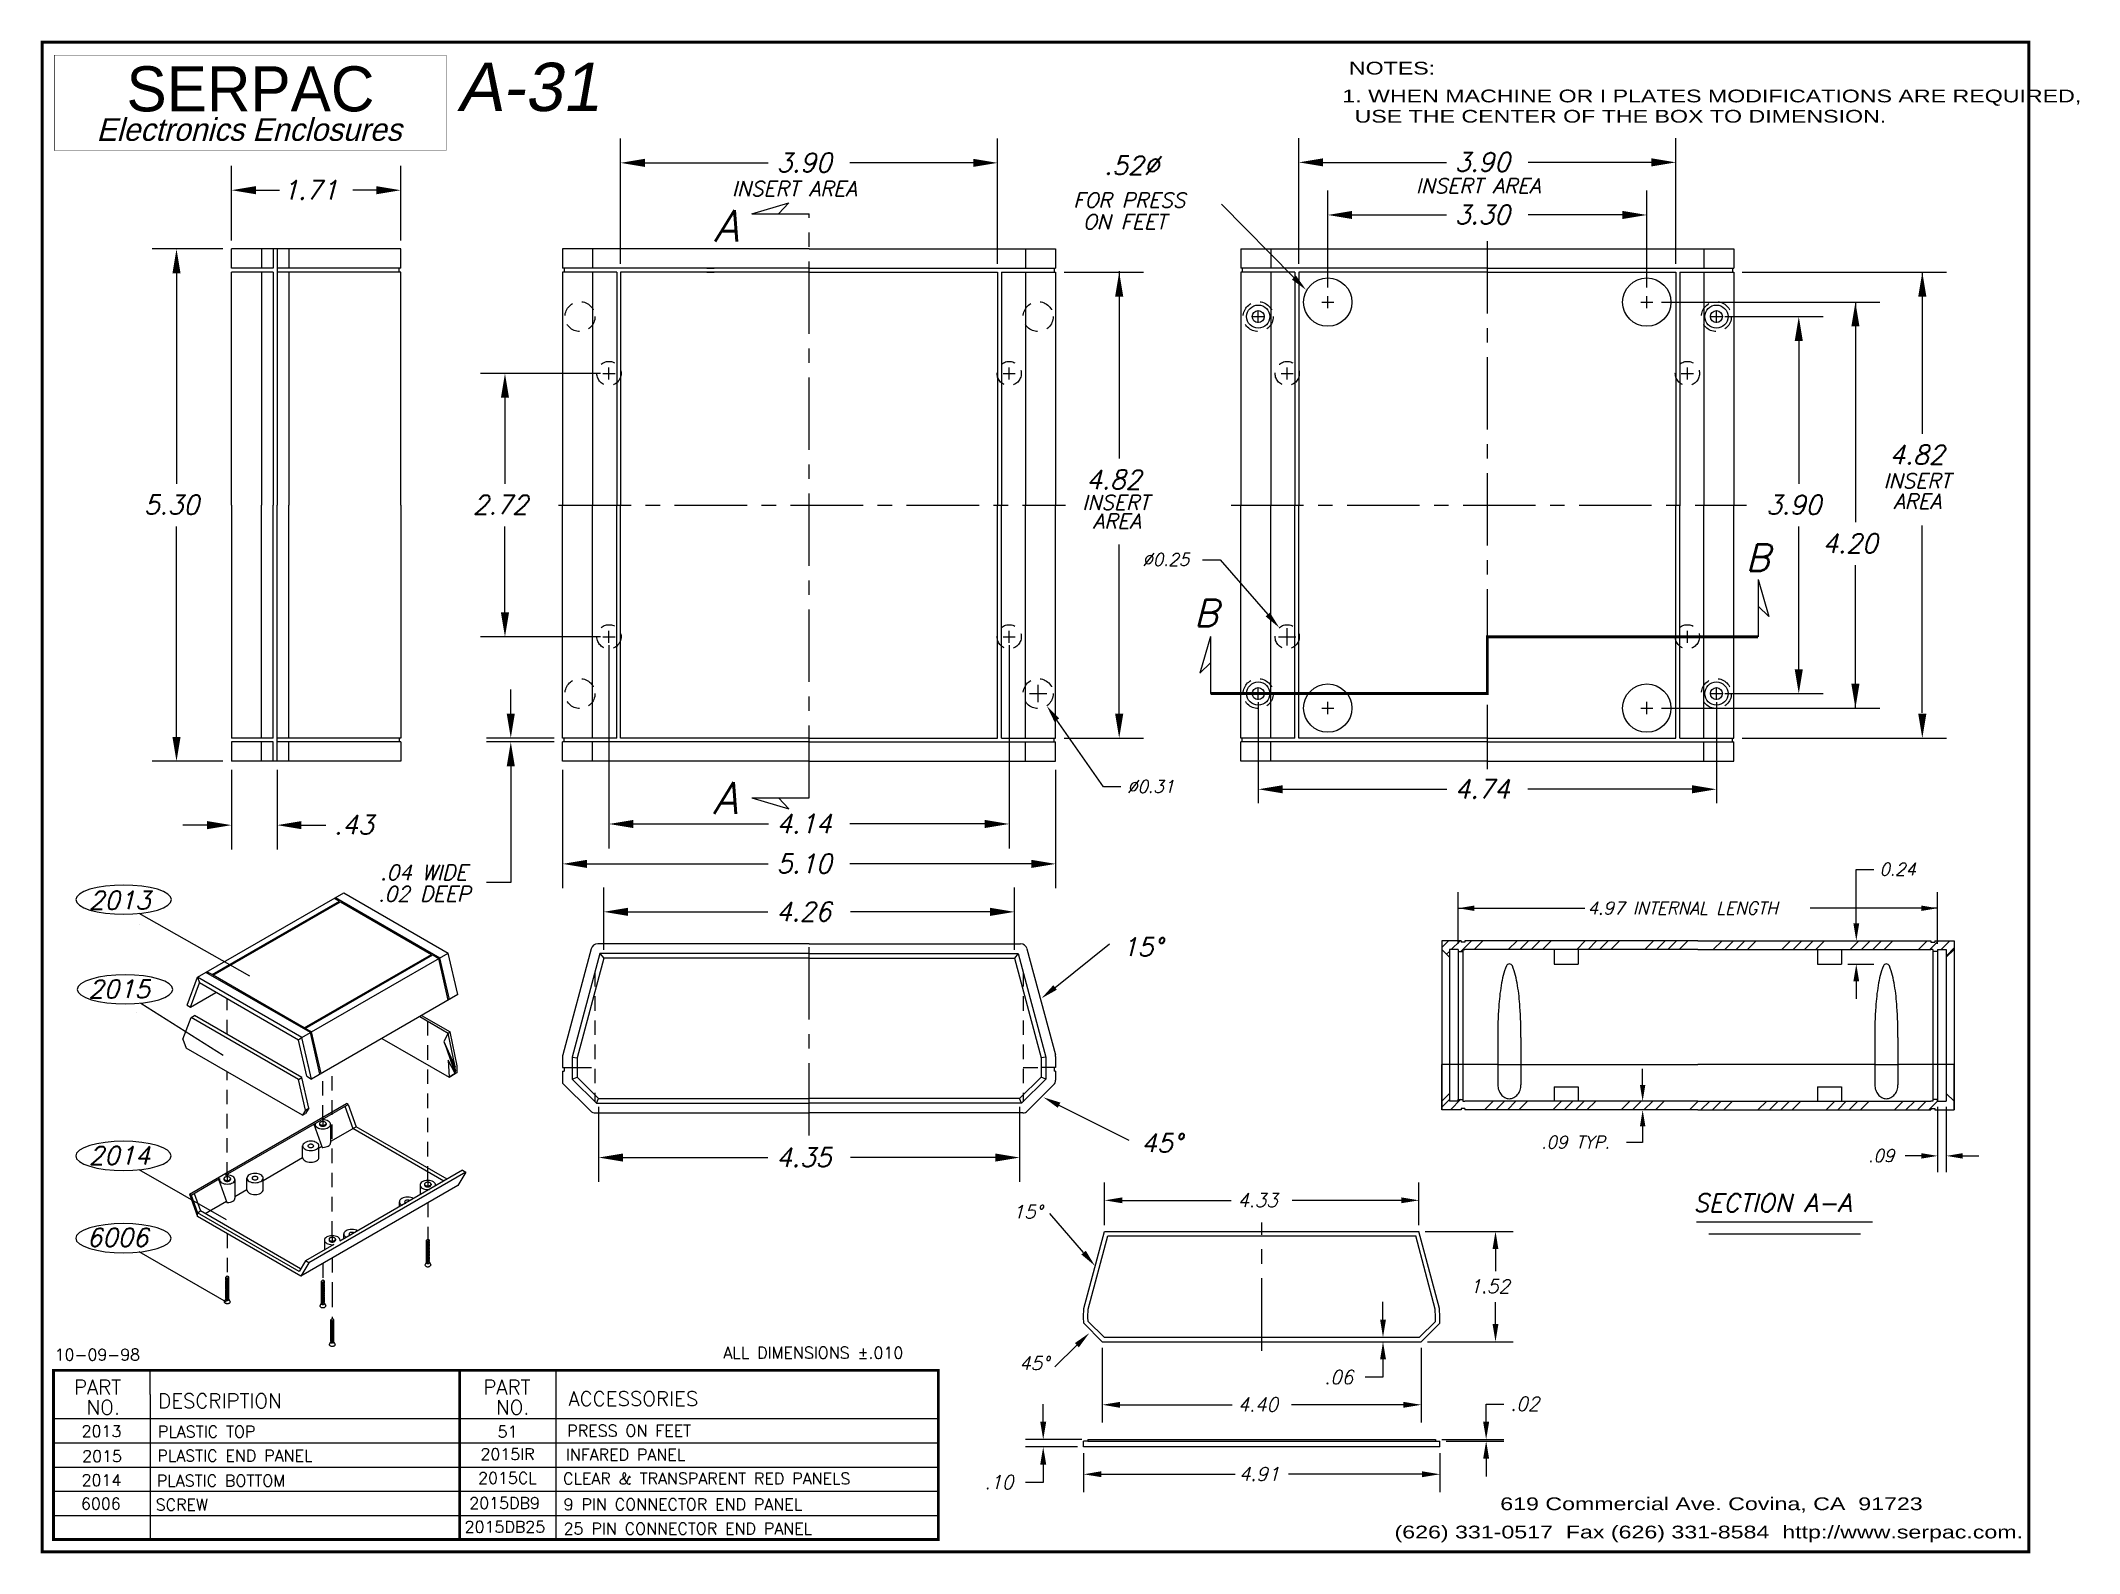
# Model space of a CAD drawing. Extents: x 1.2 to 22.3, y 1.2 to 16.9.
import ezdxf
from ezdxf.enums import TextEntityAlignment as Align

# ---------------------------------------------------------------- set-up
doc = ezdxf.new("R2010")
doc.units = 0
doc.header["$LTSCALE"] = 0.6
doc.linetypes.add('CENTER', pattern=[2, 1.25, -0.25, 0.25, -0.25])
doc.linetypes.add('HIDDEN', pattern=[0.375, 0.25, -0.125])
doc.layers.get('0').update_dxf_attribs({"linetype": 'CONTINUOUS'})
doc.layers.get('DEFPOINTS').update_dxf_attribs({"linetype": 'CONTINUOUS'})
for name, color, linetype in [('CHART', 1, 'CONTINUOUS'), ('CN', 6, 'CENTER'), ('DM', 7, 'CONTINUOUS'), ('DRAWINGS', 6, 'CONTINUOUS'), ('EP', 7, 'CONTINUOUS'), ('F', 4, 'CONTINUOUS'), ('HD', 1, 'HIDDEN'), ('LOGO96', 7, 'CONTINUOUS'), ('NOTES', 3, 'CONTINUOUS'), ('T', 7, 'CONTINUOUS'), ('WL', 3, 'HIDDEN')]:
    doc.layers.add(name, color=color, linetype=linetype)
doc.styles.add('ADDRESS', font='swissli.ttf', dxfattribs={"width": 1.3, "height": 0.07})
doc.styles.add('LOGO_98', font='EUROETBD.TTF', dxfattribs={"height": 0.22})
doc.styles.add('LOGO_SML_98', font='eurostib.ttf', dxfattribs={"oblique": 15, "height": 0.11})
doc.styles.add('PGNAME', font='swisski.ttf', dxfattribs={"width": 1.5, "oblique": 10, "height": 0.35})
doc.styles.add('ROMANS', font='romans', dxfattribs={"oblique": 15})
doc.styles.get("Standard").update_dxf_attribs({"font": 'ROMANS.SHX', "oblique": 15, "height": 0.126})
doc.dimstyles.get("Standard").update_dxf_attribs({"dimtxt": 2.5, "dimasz": 2.5, "dimexe": 1.25, "dimexo": 0.625, "dimtad": 1, "dimcen": 2.5, "dimazin": 3, "dimtfac": 1, "dimtmove": 0, "dimatfit": 3})

msp = doc.modelspace()

# ---------------------------------------------------------------- texts
at = {"color": 7, "style": 'ROMANS', "oblique": 15}
msp.add_text('.52%%c', height=0.19, dxfattribs=at).set_placement((12.758, 15.5), align=Align.RIGHT)
for s, height, p in [('INSERT AREA', 0.152, (8.338, 15.278)), ('INSERT AREA', 0.152, (15.412, 15.307)), ('FOR PRESS', 0.152, (11.868, 15.16)), ('A', 0.325, (8.15, 14.807)), ('ON FEET', 0.152, (11.968, 14.936)), ('INSERT', 0.152, (20.252, 12.255)), ('INSERT', 0.152, (11.963, 12.032)), ('AREA', 0.152, (20.352, 12.043)), ('AREA', 0.152, (12.071, 11.839)), ('B', 0.278, (18.821, 11.398)), ('B', 0.278, (13.115, 10.824)), ('A', 0.325, (8.139, 8.887)), ('2013', 0.1853, (1.686, 7.899)), ('2015', 0.1853, (1.68, 6.981)), ('2014', 0.1853, (1.684, 5.259)), ('SECTION A-A', 0.18503, (18.283, 4.769)), ('6006', 0.1853, (1.664, 4.411))]:
    msp.add_text(s, height=height, dxfattribs=at).set_placement(p)
at = {"color": 7, "style": 'ROMANS'}
for s, height, p in [('10-09-98', 0.12, (1.33, 3.231)), ('ALL DIMENSIONS %%P.010', 0.12, (8.248, 3.25)), ('PART', 0.15, (1.53, 2.879)), ('PART', 0.15, (5.765, 2.879)), ('NO.', 0.15, (1.66, 2.67)), ('DESCRIPTION', 0.15, (2.401, 2.737)), ('NO.', 0.15, (5.895, 2.67)), ('ACCESSORIES', 0.15, (6.645, 2.76)), ('2013', 0.12, (1.609, 2.439)), ('PLASTIC TOP', 0.12, (2.399, 2.434)), ('51', 0.12, (5.913, 2.433)), ('PRESS ON FEET', 0.12, (6.634, 2.443)), ('2015IR', 0.12, (5.735, 2.201)), ('2015', 0.12, (1.615, 2.18)), ('PLASTIC END PANEL', 0.12, (2.393, 2.185)), ('INFARED PANEL', 0.12, (6.619, 2.196)), ('2014', 0.12, (1.609, 1.932)), ('PLASTIC BOTTOM', 0.12, (2.388, 1.926)), ('2015CL', 0.12, (5.711, 1.954)), ('CLEAR & TRANSPARENT RED PANELS', 0.12, (6.59, 1.949)), ('6006', 0.12, (1.603, 1.689)), ('SCREW', 0.12, (2.376, 1.678)), ('2015DB9', 0.12, (5.62, 1.695)), ('9 PIN CONNECTOR END PANEL', 0.12, (6.595, 1.681)), ('2015DB25', 0.12, (5.572, 1.449)), ('25 PIN CONNECTOR END PANEL', 0.12, (6.595, 1.431))]:
    msp.add_text(s, height=height, dxfattribs=at).set_placement(p)
at = {"layer": 'DM', "color": 7, "style": 'PGNAME', "oblique": 10}
msp.add_text('A-31', height=0.5, dxfattribs=at).set_placement((5.494, 16.157))
at = {"layer": 'DM', "color": 7, "oblique": 15, "width": 0.965926}
for s, height, p in [('3.90', 0.1967, (8.798, 15.526)), ('3.90', 0.1967, (15.814, 15.531)), ('1.71', 0.1967, (3.686, 15.243)), ('3.30', 0.1967, (15.814, 14.987)), ('4.82', 0.1967, (20.31, 12.502)), ('4.82', 0.1967, (12.002, 12.246)), ('5.30', 0.1967, (2.254, 11.985)), ('2.72', 0.1967, (5.657, 11.985)), ('3.90', 0.1967, (19.035, 11.985)), ('4.20', 0.1967, (19.618, 11.586)), ('4.74', 0.1967, (15.813, 9.045)), ('.43', 0.1967, (4.223, 8.674)), ('4.14', 0.1967, (8.797, 8.686)), ('5.10', 0.1967, (8.798, 8.273)), ('.04 WIDE', 0.1574, (4.699, 8.201)), ('.02 DEEP', 0.1574, (4.678, 7.979)), ('4.26', 0.1967, (8.793, 7.777)), ('4.97 INTERNAL LENGTH', 0.13113, (17.188, 7.846)), ('.09 TYP.', 0.1311, (16.708, 5.423)), ('4.35', 0.1967, (8.794, 5.235)), ('.09', 0.1311, (20.09, 5.284)), ('4.33', 0.1436, (13.566, 4.818)), ('1.52', 0.1436, (15.968, 3.926)), ('.06', 0.1436, (14.466, 2.987)), ('4.40', 0.1436, (13.569, 2.702)), ('.02', 0.1436, (16.391, 2.71)), ('4.91', 0.1436, (13.582, 1.984)), ('.10', 0.1436, (10.95, 1.899))]:
    msp.add_text(s, height=height, dxfattribs=at).set_placement(p)
at = {"layer": 'DM', "color": 7, "oblique": 15}
for s, height, p in [('15%%d', 0.19, (12.369, 7.414)), ('45%%d', 0.19, (12.57, 5.385)), ('15%%D', 0.1387, (11.24, 4.698)), ('45%%D', 0.1387, (11.308, 3.132))]:
    msp.add_text(s, height=height, dxfattribs=at).set_placement(p)
at = {"layer": 'LOGO96', "color": 7, "style": 'LOGO_98'}
msp.add_text('SERPAC', height=0.4664, dxfattribs=at).set_placement((3.356, 16.387), align=Align.MIDDLE)
at = {"layer": 'LOGO96', "color": 7, "style": 'LOGO_SML_98', "oblique": 15}
msp.add_text('Electronics Enclosures', height=0.2332, dxfattribs=at).set_placement((3.34, 15.97), align=Align.MIDDLE)
at = {"layer": 'NOTES', "color": 7, "style": 'ADDRESS', "width": 1.3}
for s, p in [('NOTES:', (14.719, 16.535)), ('1. WHEN MACHINE OR I PLATES MODIFICATIONS ARE REQUIRED,', (14.651, 16.247)), ('   USE THE CENTER OF THE BOX TO DIMENSION.', (14.578, 16.037))]:
    msp.add_text(s, height=0.132, dxfattribs=at).set_placement(p)
for s, p in [('619 Commercial Ave. Covina, CA  91723', (18.47, 1.739)), ('(626) 331-0517  Fax (626) 331-8584  http://www.serpac.com.', (18.442, 1.439))]:
    msp.add_text(s, height=0.132, dxfattribs=at).set_placement(p, align=Align.MIDDLE)

# ---------------------------------------------------------------- blocks, each defined once
blk = doc.blocks.new('*X8')
at = {"layer": 'DM'}
blk.add_line((11.975, 4.347), (11.627, 4.752), dxfattribs=at)
blk.add_solid([(11.997, 4.366), (12.092, 4.21), (11.952, 4.327)], dxfattribs=at)
blk = doc.blocks.new('*X9')
at = {"layer": 'DM'}
blk.add_line((11.905, 3.388), (11.676, 3.166), dxfattribs=at)
blk.add_solid([(11.884, 3.41), (12.034, 3.514), (11.926, 3.367)], dxfattribs=at)
blk = doc.blocks.new('*X10')
at = {"layer": 'DM'}
blk.add_line((11.72, 5.872), (12.444, 5.511), dxfattribs=at)
blk.add_solid([(11.707, 5.845), (11.559, 5.953), (11.734, 5.899)], dxfattribs=at)
blk = doc.blocks.new('*X0')
at = {"color": 0}
for p, q in [((15.911, 5.835), (15.964, 5.888)), ((15.985, 5.821), (16.053, 5.888)), ((16.059, 5.806), (16.141, 5.888)), ((16.162, 5.821), (16.23, 5.888)), ((16.427, 5.821), (16.495, 5.888)), ((16.516, 5.821), (16.583, 5.888)), ((16.604, 5.821), (16.671, 5.888)), ((16.692, 5.821), (16.76, 5.888)), ((16.958, 5.821), (17.025, 5.888)), ((17.046, 5.821), (17.113, 5.888)), ((17.134, 5.821), (17.202, 5.888)), ((17.223, 5.821), (17.29, 5.888)), ((17.488, 5.821), (17.555, 5.888)), ((17.576, 5.821), (17.644, 5.888)), ((17.665, 5.821), (17.732, 5.888)), ((17.753, 5.821), (17.821, 5.888)), ((18.018, 5.821), (18.086, 5.888)), ((18.107, 5.821), (18.174, 5.888)), ((18.195, 5.821), (18.262, 5.888)), ((18.283, 5.821), (18.351, 5.888)), ((18.549, 5.821), (18.616, 5.888)), ((18.637, 5.821), (18.704, 5.888)), ((18.725, 5.821), (18.793, 5.888)), ((18.814, 5.821), (18.881, 5.888)), ((19.079, 5.821), (19.146, 5.888)), ((19.167, 5.821), (19.235, 5.888)), ((19.256, 5.821), (19.323, 5.888)), ((19.344, 5.821), (19.411, 5.888)), ((19.609, 5.821), (19.677, 5.888)), ((19.698, 5.821), (19.765, 5.888)), ((19.786, 5.821), (19.853, 5.888)), ((15.948, 5.783), (15.971, 5.806)), ((19.826, 5.772), (19.886, 5.832)), ((15.911, 4.597), (15.971, 4.657)), ((15.978, 4.576), (16.06, 4.658)), ((16.243, 4.576), (16.31, 4.643)), ((16.331, 4.576), (16.399, 4.643)), ((16.42, 4.576), (16.487, 4.643)), ((16.508, 4.576), (16.576, 4.643)), ((16.773, 4.576), (16.841, 4.643)), ((16.862, 4.576), (16.929, 4.643)), ((16.95, 4.576), (17.017, 4.643)), ((17.038, 4.576), (17.106, 4.643)), ((17.304, 4.576), (17.371, 4.643)), ((17.392, 4.576), (17.459, 4.643)), ((17.48, 4.576), (17.548, 4.643)), ((17.569, 4.576), (17.636, 4.643)), ((17.834, 4.576), (17.901, 4.643)), ((17.922, 4.576), (17.99, 4.643)), ((18.011, 4.576), (18.078, 4.643)), ((18.099, 4.576), (18.166, 4.643)), ((18.364, 4.576), (18.432, 4.643)), ((18.453, 4.576), (18.52, 4.643)), ((18.541, 4.576), (18.608, 4.643)), ((18.629, 4.576), (18.697, 4.643)), ((18.894, 4.576), (18.962, 4.643)), ((18.983, 4.576), (19.05, 4.643)), ((19.071, 4.576), (19.139, 4.643)), ((19.16, 4.576), (19.227, 4.643)), ((19.425, 4.576), (19.492, 4.643)), ((19.513, 4.576), (19.581, 4.643)), ((19.602, 4.576), (19.669, 4.643)), ((19.69, 4.576), (19.758, 4.644))]:
    blk.add_line(p, q, dxfattribs=at)
blk = doc.blocks.new('*X11')
at = {"layer": 'DM'}
blk.add_line((11.68, 7.09), (12.243, 7.54), dxfattribs=at)
blk.add_solid([(11.698, 7.066), (11.539, 6.977), (11.661, 7.113)], dxfattribs=at)
blk = doc.blocks.new('*X12')
at = {"layer": 'DM'}
blk.add_line((14.15, 14.435), (13.402, 15.193), dxfattribs=at)
blk.add_solid([(14.171, 14.456), (14.276, 14.307), (14.129, 14.414)], dxfattribs=at)
blk = doc.blocks.new('*D5')
at = {"linetype": 'BYBLOCK'}
for p, q in [((19.968, 7.752), (19.968, 8.31)), ((19.968, 8.31), (20.148, 8.31)), ((19.879, 7.572), (20.148, 7.572)), ((19.879, 7.332), (20.148, 7.332)), ((19.968, 7.152), (19.968, 6.972))]:
    blk.add_line(p, q, dxfattribs=at)
for points in [[(19.938, 7.752), (19.998, 7.752), (19.968, 7.572)], [(19.938, 7.152), (19.998, 7.152), (19.968, 7.332)]]:
    blk.add_solid(points, dxfattribs=at)
at = {"layer": 'DEFPOINTS', "color": 0, "linetype": 'BYBLOCK'}
for p in [(19.816, 7.572), (19.968, 7.572), (19.816, 7.332)]:
    blk.add_point(p, dxfattribs=at)
at = {"linetype": 'BYBLOCK', "oblique": 15, "width": 0.965926}
blk.add_text('0.24', height=0.1304, dxfattribs=at).set_placement((20.207, 8.247))
blk = doc.blocks.new('*D6')
at = {"linetype": 'BYBLOCK'}
for p, q in [((11.415, 10.13), (11.595, 10.13)), ((11.505, 10.04), (11.505, 10.22)), ((12.181, 9.166), (11.698, 9.856)), ((12.361, 9.166), (12.181, 9.166))]:
    blk.add_line(p, q, dxfattribs=at)
blk.add_solid([(11.722, 9.873), (11.673, 9.838), (11.594, 10.003)], dxfattribs=at)
at = {"layer": 'DEFPOINTS', "color": 0, "linetype": 'BYBLOCK'}
for p in [(11.416, 10.257), (11.594, 10.003)]:
    blk.add_point(p, dxfattribs=at)
at = {"linetype": 'BYBLOCK', "oblique": 15, "width": 0.965926}
blk.add_text('∅0.31', height=0.1304, dxfattribs=at).set_placement((12.425, 9.103))
blk = doc.blocks.new('*D7')
at = {"linetype": 'BYBLOCK'}
for p, q in [((13.206, 11.514), (13.386, 11.514)), ((13.386, 11.514), (13.881, 10.948)), ((14.081, 10.628), (14.081, 10.808)), ((13.991, 10.718), (14.171, 10.718))]:
    blk.add_line(p, q, dxfattribs=at)
blk.add_solid([(13.903, 10.967), (13.858, 10.928), (13.999, 10.812)], dxfattribs=at)
at = {"layer": 'DEFPOINTS', "color": 0, "linetype": 'BYBLOCK'}
for p in [(13.999, 10.812), (14.163, 10.624)]:
    blk.add_point(p, dxfattribs=at)
at = {"linetype": 'BYBLOCK', "oblique": 15, "width": 0.965926}
blk.add_text('∅0.25', height=0.1304, dxfattribs=at).set_placement((12.582, 11.451))

# ---------------------------------------------------------------- dimensions: what is measured, and where the dimension line sits
at = {"layer": 'DM'}
for p1, p2, picture, middle in [((14.163, 10.624), (13.999, 10.812), '*D7', (12.862, 11.514)), ((11.416, 10.257), (11.594, 10.003), '*D6', (12.693, 9.166))]:
    dim = msp.add_diameter_dim_2p(p1=p1, p2=p2, dimstyle='Standard', dxfattribs=at)
    dim.commit()
    dim.dimension.update_dxf_attribs({"geometry": picture, "text_midpoint": middle, "dimtype": 163})
dim = msp.add_linear_dim(base=(19.968, 7.572), p1=(19.816, 7.332), p2=(19.816, 7.572), angle=90, dimstyle='Standard', dxfattribs=at)
dim.commit()
dim.dimension.update_dxf_attribs({"geometry": '*D5', "text_midpoint": (20.432, 8.31), "dimtype": 160})

# ---------------------------------------------------------------- linework, layer by layer
at = {"color": 7}
for p, q in [((8.544, 15.095), (8.925, 15.207)), ((8.925, 15.207), (8.817, 15.095)), ((8.544, 15.095), (9.135, 15.095)), ((14.438, 14.18), (14.564, 14.18)), ((14.501, 14.117), (14.501, 14.243)), ((17.738, 14.18), (17.864, 14.18)), ((17.801, 14.117), (17.801, 14.243)), ((13.718, 14.03), (13.844, 14.03)), ((13.781, 13.967), (13.781, 14.093)), ((18.458, 14.03), (18.584, 14.03)), ((18.521, 13.967), (18.521, 14.093)), ((7.065, 13.379), (7.065, 13.505)), ((11.205, 13.379), (11.205, 13.505)), ((14.081, 13.379), (14.081, 13.505)), ((18.221, 13.379), (18.221, 13.505)), ((7.002, 13.442), (7.128, 13.442)), ((11.142, 13.442), (11.268, 13.442)), ((14.018, 13.442), (14.144, 13.442)), ((18.158, 13.442), (18.284, 13.442)), ((18.953, 11.309), (18.953, 10.717)), ((18.953, 11.309), (19.064, 10.928)), ((19.064, 10.928), (18.953, 11.036)), ((7.065, 10.655), (7.065, 10.781)), ((11.205, 10.655), (11.205, 10.781)), ((14.081, 10.655), (14.081, 10.781)), ((18.221, 10.655), (18.221, 10.781)), ((7.002, 10.718), (7.128, 10.718)), ((11.142, 10.718), (11.268, 10.718)), ((13.288, 10.721), (13.176, 10.34)), ((13.288, 10.721), (13.288, 10.13)), ((14.018, 10.718), (14.144, 10.718)), ((18.158, 10.718), (18.284, 10.718)), ((13.176, 10.34), (13.288, 10.448)), ((13.718, 10.13), (13.844, 10.13)), ((13.781, 10.067), (13.781, 10.193)), ((18.458, 10.13), (18.584, 10.13)), ((18.521, 10.067), (18.521, 10.193)), ((14.438, 9.98), (14.564, 9.98)), ((14.501, 9.917), (14.501, 10.043)), ((17.738, 9.98), (17.864, 9.98)), ((17.801, 9.917), (17.801, 10.043)), ((8.544, 9.051), (8.925, 8.939)), ((8.544, 9.051), (9.135, 9.051)), ((8.925, 8.939), (8.817, 9.051)), ((2.808, 7.195), (4.323, 8.07)), ((4.235, 8.019), (5.315, 7.396)), ((4.323, 8.07), (5.403, 7.446)), ((3.35, 7.205), (2.206, 7.855)), ((2.959, 7.222), (4.276, 7.983)), ((2.97, 7.216), (4.287, 7.976)), ((4.224, 8.013), (4.276, 7.983)), ((4.287, 7.976), (5.23, 7.432)), ((2.206, 7.74), (2.206, 7.74)), ((3.912, 6.672), (5.23, 7.432)), ((3.923, 6.665), (5.241, 7.426)), ((3.987, 6.629), (5.403, 7.446)), ((5.241, 7.426), (5.304, 7.389)), ((5.403, 6.959), (5.304, 7.389)), ((5.414, 6.966), (5.315, 7.396)), ((5.502, 7.016), (5.403, 7.446)), ((15.679, 7.572), (15.679, 5.822)), ((15.879, 7.572), (15.679, 7.572)), ((15.679, 7.572), (15.679, 7.332)), ((15.679, 7.482), (15.759, 7.402)), ((15.759, 7.482), (15.759, 5.912)), ((15.849, 7.482), (15.759, 7.482)), ((15.849, 7.482), (15.849, 5.912)), ((15.849, 7.482), (15.849, 7.462)), ((15.849, 7.462), (15.899, 7.462)), ((15.879, 7.572), (15.879, 7.557)), ((15.919, 7.557), (15.879, 7.557)), ((15.899, 7.482), (15.899, 5.912)), ((15.899, 7.482), (15.919, 7.482)), ((18.329, 7.572), (15.919, 7.572)), ((15.919, 7.572), (15.919, 7.557)), ((18.329, 7.482), (15.919, 7.482)), ((16.842, 7.482), (16.842, 7.332)), ((17.092, 7.482), (17.092, 7.332)), ((18.329, 7.572), (20.739, 7.572)), ((18.329, 7.482), (20.739, 7.482)), ((19.566, 7.482), (19.566, 7.332)), ((19.816, 7.482), (19.816, 7.332)), ((20.739, 7.572), (20.739, 7.557)), ((20.739, 7.557), (20.779, 7.557)), ((20.759, 7.482), (20.739, 7.482)), ((20.759, 7.482), (20.759, 5.912)), ((20.809, 7.462), (20.759, 7.462)), ((20.779, 7.572), (20.979, 7.572)), ((20.779, 7.572), (20.779, 7.557)), ((20.809, 7.482), (20.809, 5.912)), ((20.809, 7.482), (20.899, 7.482)), ((20.809, 7.482), (20.809, 7.462)), ((20.899, 7.482), (20.899, 5.912)), ((20.979, 7.482), (20.899, 7.402)), ((20.979, 7.572), (20.979, 5.822)), ((20.979, 7.572), (20.979, 7.332)), ((2.701, 6.907), (2.808, 7.195)), ((2.808, 7.195), (2.828, 7.207)), ((3.888, 6.572), (2.808, 7.195)), ((2.808, 7.195), (2.829, 7.136)), ((3.976, 6.622), (2.896, 7.246)), ((2.959, 7.222), (2.906, 7.252)), ((3.912, 6.672), (2.97, 7.216)), ((16.842, 7.332), (17.092, 7.332)), ((19.566, 7.332), (19.816, 7.332)), ((2.737, 6.886), (2.829, 7.136)), ((2.737, 6.886), (2.999, 7.038)), ((3.852, 6.545), (2.829, 7.136)), ((5.502, 7.016), (3.987, 6.142)), ((2.182, 6.832), (2.182, 6.832)), ((2.221, 6.927), (3.074, 6.39)), ((2.658, 6.553), (2.742, 6.78)), ((2.701, 6.907), (2.737, 6.886)), ((2.742, 6.78), (2.776, 6.799)), ((3.852, 6.139), (2.742, 6.78)), ((3.886, 6.158), (2.776, 6.799)), ((5.107, 6.788), (5.403, 6.618)), ((2.658, 6.553), (2.69, 6.461)), ((3.888, 6.572), (3.852, 6.545)), ((3.938, 6.171), (3.852, 6.545)), ((3.888, 6.572), (3.976, 6.622)), ((3.959, 6.262), (3.888, 6.572)), ((3.987, 6.142), (3.888, 6.572)), ((3.987, 6.629), (3.923, 6.665)), ((4.075, 6.192), (3.976, 6.622)), ((4.086, 6.199), (3.987, 6.629)), ((4.715, 6.562), (5.411, 6.162)), ((5.403, 6.618), (5.423, 6.63)), ((16.259, 6.573), (16.259, 6.083)), ((16.259, 6.573), (16.259, 6.083)), ((16.499, 6.573), (16.499, 6.083)), ((16.499, 6.573), (16.499, 6.083)), ((20.159, 6.573), (20.159, 6.083)), ((20.399, 6.573), (20.399, 6.083)), ((3.893, 5.767), (2.69, 6.461)), ((3.852, 6.139), (3.886, 6.158)), ((3.925, 5.821), (3.852, 6.139)), ((3.959, 5.84), (3.886, 6.158)), ((3.938, 6.171), (3.987, 6.142)), ((16.259, 6.293), (15.679, 6.293)), ((15.679, 5.822), (15.679, 6.293)), ((16.259, 6.293), (16.499, 6.293)), ((16.259, 6.293), (18.329, 6.293)), ((20.159, 6.293), (18.329, 6.293)), ((20.159, 6.293), (20.399, 6.293)), ((20.979, 6.293), (20.399, 6.293)), ((20.979, 5.822), (20.979, 6.293)), ((15.679, 5.822), (15.679, 6.062)), ((15.679, 5.912), (15.759, 5.992)), ((15.849, 5.912), (15.759, 5.912)), ((15.849, 5.932), (15.899, 5.932)), ((15.849, 5.912), (15.849, 5.932)), ((15.899, 5.912), (15.919, 5.912)), ((18.329, 5.912), (15.919, 5.912)), ((16.842, 6.062), (17.092, 6.062)), ((16.842, 6.062), (16.842, 5.912)), ((17.092, 6.062), (17.092, 5.912)), ((18.329, 5.912), (20.739, 5.912)), ((19.566, 6.062), (19.816, 6.062)), ((19.566, 6.062), (19.566, 5.912)), ((19.816, 6.062), (19.816, 5.912)), ((20.759, 5.912), (20.739, 5.912)), ((20.809, 5.932), (20.759, 5.932)), ((20.809, 5.912), (20.809, 5.932)), ((20.809, 5.912), (20.899, 5.912)), ((20.979, 5.912), (20.899, 5.992)), ((20.979, 5.822), (20.979, 6.062)), ((2.726, 4.952), (4.35, 5.89)), ((3.099, 5.148), (4.367, 5.88)), ((3.925, 5.821), (3.893, 5.767)), ((3.893, 5.767), (3.927, 5.786)), ((3.925, 5.821), (3.959, 5.84)), ((3.959, 5.84), (3.927, 5.786)), ((4.333, 5.86), (4.415, 5.629)), ((4.367, 5.88), (4.35, 5.89)), ((4.367, 5.88), (4.45, 5.649)), ((15.879, 5.822), (15.679, 5.822)), ((15.919, 5.837), (15.879, 5.837)), ((15.879, 5.837), (15.879, 5.822)), ((15.919, 5.837), (15.919, 5.822)), ((18.329, 5.822), (15.919, 5.822)), ((18.329, 5.822), (20.739, 5.822)), ((20.739, 5.837), (20.779, 5.837)), ((20.739, 5.837), (20.739, 5.822)), ((20.779, 5.837), (20.779, 5.822)), ((20.779, 5.822), (20.979, 5.822)), ((4.013, 5.675), (4.099, 5.435)), ((4.024, 5.673), (4.024, 5.644)), ((4.071, 5.683), (4.071, 5.673)), ((4.138, 5.683), (4.138, 5.673)), ((4.185, 5.673), (4.185, 5.481)), ((4.312, 5.57), (4.185, 5.496)), ((4.45, 5.649), (4.312, 5.57)), ((5.356, 5.086), (4.415, 5.629)), ((5.39, 5.106), (4.45, 5.649)), ((3.487, 5.093), (3.896, 5.33)), ((3.896, 5.33), (3.896, 5.45)), ((4.064, 5.33), (4.064, 5.45)), ((4.095, 5.444), (4.064, 5.426)), ((3.109, 4.684), (2.204, 5.204)), ((2.743, 4.942), (3.037, 5.112)), ((3.024, 5.105), (3.11, 4.864)), ((3.035, 5.102), (3.035, 5.074)), ((3.082, 5.112), (3.082, 5.102)), ((3.149, 5.112), (3.149, 5.102)), ((3.196, 5.102), (3.196, 4.91)), ((3.32, 4.997), (3.32, 5.117)), ((3.487, 4.997), (3.487, 5.117)), ((5.584, 5.178), (3.959, 4.24)), ((5.549, 5.198), (4.281, 4.465)), ((5.584, 5.178), (5.502, 5.042)), ((5.584, 5.178), (5.502, 5.042)), ((5.549, 5.198), (5.584, 5.178)), ((2.743, 4.942), (2.726, 4.952)), ((2.726, 4.952), (2.808, 4.721)), ((2.743, 4.942), (2.773, 4.959)), ((2.743, 4.942), (2.808, 4.759)), ((2.773, 4.959), (2.838, 4.777)), ((3.107, 4.874), (2.888, 4.748)), ((3.32, 4.997), (3.196, 4.925)), ((5.502, 5.042), (3.877, 4.104)), ((4.898, 4.821), (4.898, 4.872)), ((5.11, 5.046), (5.11, 4.944)), ((5.157, 5.056), (5.157, 5.046)), ((5.224, 5.056), (5.224, 5.046)), ((5.271, 5.046), (5.271, 5.037)), ((2.808, 4.759), (2.838, 4.777)), ((3.86, 4.152), (2.808, 4.759)), ((2.808, 4.721), (2.808, 4.759)), ((3.877, 4.104), (2.808, 4.721)), ((3.875, 4.178), (2.838, 4.777)), ((18.316, 4.665), (20.137, 4.665)), ((4.219, 4.429), (3.925, 4.26)), ((4.122, 4.475), (4.122, 4.373)), ((4.169, 4.485), (4.169, 4.475)), ((4.236, 4.485), (4.236, 4.475)), ((4.283, 4.475), (4.283, 4.466)), ((4.321, 4.488), (4.321, 4.539)), ((5.178, 4.469), (5.178, 4.474)), ((5.178, 4.457), (5.178, 4.462)), ((5.178, 4.444), (5.178, 4.45)), ((5.178, 4.432), (5.178, 4.437)), ((5.204, 4.472), (5.204, 4.474)), ((5.204, 4.46), (5.204, 4.466)), ((5.204, 4.447), (5.204, 4.454)), ((5.204, 4.435), (5.204, 4.441)), ((5.204, 4.422), (5.204, 4.429)), ((11.978, 3.767), (12.192, 4.566)), ((12.023, 3.761), (12.227, 4.521)), ((12.192, 4.566), (15.444, 4.566)), ((12.227, 4.521), (15.41, 4.521)), ((15.613, 3.761), (15.41, 4.521)), ((15.658, 3.767), (15.444, 4.566)), ((18.441, 4.541), (20.013, 4.541)), ((3.109, 3.833), (2.204, 4.353)), ((3.925, 4.26), (3.86, 4.152)), ((3.959, 4.24), (3.877, 4.104)), ((3.959, 4.24), (3.925, 4.26)), ((5.178, 4.419), (5.178, 4.425)), ((5.178, 4.407), (5.178, 4.412)), ((5.178, 4.394), (5.178, 4.4)), ((5.178, 4.382), (5.178, 4.387)), ((5.178, 4.369), (5.178, 4.375)), ((5.178, 4.357), (5.178, 4.362)), ((5.178, 4.344), (5.178, 4.35)), ((5.178, 4.332), (5.178, 4.337)), ((5.178, 4.319), (5.178, 4.325)), ((5.178, 4.306), (5.178, 4.312)), ((5.178, 4.294), (5.178, 4.3)), ((5.178, 4.281), (5.178, 4.287)), ((5.178, 4.269), (5.178, 4.275)), ((5.178, 4.256), (5.178, 4.262)), ((5.178, 4.249), (5.178, 4.25)), ((5.204, 4.41), (5.204, 4.416)), ((5.204, 4.397), (5.204, 4.404)), ((5.204, 4.385), (5.204, 4.391)), ((5.204, 4.372), (5.204, 4.379)), ((5.204, 4.36), (5.204, 4.366)), ((5.204, 4.347), (5.204, 4.353)), ((5.204, 4.335), (5.204, 4.341)), ((5.204, 4.322), (5.204, 4.328)), ((5.204, 4.31), (5.204, 4.316)), ((5.204, 4.297), (5.204, 4.303)), ((5.204, 4.285), (5.204, 4.291)), ((5.204, 4.272), (5.204, 4.278)), ((5.204, 4.26), (5.204, 4.266)), ((5.204, 4.249), (5.204, 4.253)), ((3.103, 4.088), (3.103, 4.093)), ((3.103, 4.075), (3.103, 4.081)), ((3.103, 4.063), (3.103, 4.069)), ((3.103, 4.05), (3.103, 4.056)), ((3.103, 4.038), (3.103, 4.044)), ((3.103, 4.025), (3.103, 4.031)), ((3.103, 4.013), (3.103, 4.019)), ((3.129, 4.091), (3.129, 4.093)), ((3.129, 4.079), (3.129, 4.085)), ((3.129, 4.066), (3.129, 4.072)), ((3.129, 4.054), (3.129, 4.06)), ((3.129, 4.041), (3.129, 4.047)), ((3.129, 4.029), (3.129, 4.035)), ((3.129, 4.016), (3.129, 4.022)), ((3.129, 4.004), (3.129, 4.01)), ((4.092, 4.046), (4.092, 4.051)), ((4.092, 4.034), (4.092, 4.039)), ((4.092, 4.021), (4.092, 4.027)), ((4.092, 4.008), (4.092, 4.014)), ((4.117, 4.049), (4.117, 4.051)), ((4.117, 4.037), (4.117, 4.043)), ((4.117, 4.024), (4.117, 4.03)), ((4.117, 4.012), (4.117, 4.018)), ((3.103, 4), (3.103, 4.006)), ((3.103, 3.988), (3.103, 3.994)), ((3.103, 3.975), (3.103, 3.981)), ((3.103, 3.963), (3.103, 3.969)), ((3.103, 3.95), (3.103, 3.956)), ((3.103, 3.938), (3.103, 3.944)), ((3.103, 3.925), (3.103, 3.931)), ((3.103, 3.913), (3.103, 3.919)), ((3.103, 3.9), (3.103, 3.906)), ((3.103, 3.888), (3.103, 3.893)), ((3.103, 3.875), (3.103, 3.881)), ((3.103, 3.868), (3.103, 3.869)), ((3.129, 3.991), (3.129, 3.997)), ((3.129, 3.979), (3.129, 3.985)), ((3.129, 3.966), (3.129, 3.972)), ((3.129, 3.954), (3.129, 3.96)), ((3.129, 3.941), (3.129, 3.947)), ((3.129, 3.929), (3.129, 3.935)), ((3.129, 3.916), (3.129, 3.922)), ((3.129, 3.903), (3.129, 3.91)), ((3.129, 3.891), (3.129, 3.897)), ((3.129, 3.879), (3.129, 3.885)), ((3.129, 3.868), (3.129, 3.872)), ((4.092, 3.996), (4.092, 4.002)), ((4.092, 3.983), (4.092, 3.989)), ((4.092, 3.971), (4.092, 3.977)), ((4.092, 3.958), (4.092, 3.964)), ((4.092, 3.946), (4.092, 3.952)), ((4.092, 3.933), (4.092, 3.939)), ((4.092, 3.921), (4.092, 3.927)), ((4.092, 3.908), (4.092, 3.914)), ((4.092, 3.896), (4.092, 3.902)), ((4.092, 3.883), (4.092, 3.889)), ((4.092, 3.871), (4.092, 3.877)), ((4.092, 3.858), (4.092, 3.864)), ((4.092, 3.846), (4.092, 3.852)), ((4.092, 3.833), (4.092, 3.839)), ((4.092, 3.826), (4.092, 3.827)), ((4.117, 3.999), (4.117, 4.005)), ((4.117, 3.987), (4.117, 3.993)), ((4.117, 3.974), (4.117, 3.98)), ((4.117, 3.962), (4.117, 3.968)), ((4.117, 3.949), (4.117, 3.955)), ((4.117, 3.937), (4.117, 3.943)), ((4.117, 3.924), (4.117, 3.93)), ((4.117, 3.912), (4.117, 3.918)), ((4.117, 3.899), (4.117, 3.905)), ((4.117, 3.887), (4.117, 3.893)), ((4.117, 3.874), (4.117, 3.88)), ((4.117, 3.862), (4.117, 3.868)), ((4.117, 3.849), (4.117, 3.855)), ((4.117, 3.837), (4.117, 3.843)), ((4.117, 3.826), (4.117, 3.83)), ((4.189, 3.647), (4.189, 3.652)), ((4.189, 3.635), (4.189, 3.64)), ((4.189, 3.622), (4.189, 3.628)), ((4.189, 3.61), (4.189, 3.615)), ((4.189, 3.597), (4.189, 3.603)), ((4.189, 3.585), (4.189, 3.59)), ((4.215, 3.65), (4.215, 3.652)), ((4.215, 3.638), (4.215, 3.644)), ((4.215, 3.625), (4.215, 3.632)), ((4.215, 3.613), (4.215, 3.619)), ((4.215, 3.6), (4.215, 3.607)), ((4.215, 3.588), (4.215, 3.594)), ((11.975, 3.68), (11.978, 3.767)), ((11.977, 3.615), (11.975, 3.68)), ((12.168, 3.424), (11.977, 3.615)), ((12.02, 3.68), (12.023, 3.761)), ((12.022, 3.635), (12.02, 3.68)), ((12.187, 3.47), (12.022, 3.635)), ((15.45, 3.47), (15.615, 3.635)), ((15.468, 3.424), (15.659, 3.615)), ((15.616, 3.68), (15.613, 3.761)), ((15.615, 3.635), (15.616, 3.68)), ((15.661, 3.68), (15.658, 3.767)), ((15.659, 3.615), (15.661, 3.68)), ((4.189, 3.572), (4.189, 3.578)), ((4.189, 3.56), (4.189, 3.565)), ((4.189, 3.547), (4.189, 3.553)), ((4.189, 3.535), (4.189, 3.54)), ((4.189, 3.522), (4.189, 3.528)), ((4.189, 3.509), (4.189, 3.515)), ((4.189, 3.497), (4.189, 3.503)), ((4.189, 3.484), (4.189, 3.49)), ((4.189, 3.472), (4.189, 3.478)), ((4.189, 3.459), (4.189, 3.465)), ((4.189, 3.447), (4.189, 3.453)), ((4.189, 3.434), (4.189, 3.44)), ((4.189, 3.427), (4.189, 3.428)), ((4.215, 3.575), (4.215, 3.582)), ((4.215, 3.563), (4.215, 3.569)), ((4.215, 3.55), (4.215, 3.557)), ((4.215, 3.538), (4.215, 3.544)), ((4.215, 3.525), (4.215, 3.531)), ((4.215, 3.513), (4.215, 3.519)), ((4.215, 3.5), (4.215, 3.506)), ((4.215, 3.488), (4.215, 3.494)), ((4.215, 3.475), (4.215, 3.481)), ((4.215, 3.463), (4.215, 3.469)), ((4.215, 3.45), (4.215, 3.456)), ((4.215, 3.438), (4.215, 3.444)), ((4.215, 3.427), (4.215, 3.431)), ((12.168, 3.424), (15.468, 3.424)), ((12.187, 3.47), (15.45, 3.47)), ((1.318, 2.628), (1.318, 3.128)), ((2.318, 3.128), (1.318, 3.128)), ((1.318, 2.878), (1.318, 3.128)), ((1.318, 2.878), (1.318, 3.128)), ((2.318, 3.128), (10.472, 3.128)), ((2.318, 2.878), (2.318, 3.128)), ((5.52, 2.128), (5.52, 3.128)), ((6.52, 1.378), (6.52, 3.128)), ((10.472, 2.628), (10.472, 3.128)), ((1.318, 1.378), (1.318, 2.878)), ((1.318, 2.628), (1.318, 2.878)), ((2.318, 2.878), (2.318, 1.378)), ((5.52, 2.628), (1.318, 2.628)), ((1.318, 2.628), (1.318, 1.378)), ((1.318, 2.378), (1.318, 2.628)), ((10.472, 2.628), (5.52, 2.628)), ((10.472, 2.628), (10.472, 1.378)), ((1.318, 2.378), (5.52, 2.378)), ((1.318, 2.128), (1.318, 2.378)), ((1.321, 2.132), (1.321, 2.382)), ((5.52, 2.378), (10.472, 2.378)), ((12.02, 2.397), (11.975, 2.397)), ((11.975, 2.336), (11.975, 2.397)), ((15.661, 2.336), (11.975, 2.336)), ((12.02, 2.412), (15.616, 2.412)), ((12.02, 2.412), (12.02, 2.397)), ((12.02, 2.397), (15.616, 2.397)), ((12.621, 2.412), (13.025, 2.412)), ((15.616, 2.412), (15.616, 2.397)), ((15.616, 2.397), (15.661, 2.397)), ((15.661, 2.336), (15.661, 2.397)), ((1.318, 2.128), (5.52, 2.128)), ((1.318, 1.878), (1.318, 2.128)), ((5.52, 2.128), (10.472, 2.128)), ((5.52, 2.128), (5.52, 1.378)), ((1.318, 1.878), (5.52, 1.878)), ((1.318, 1.878), (1.318, 1.878)), ((1.318, 1.878), (1.318, 1.878)), ((1.318, 1.378), (1.318, 1.878)), ((5.52, 1.878), (10.472, 1.878)), ((1.318, 1.628), (5.52, 1.628)), ((5.52, 1.628), (10.472, 1.628)), ((1.318, 1.378), (5.52, 1.378)), ((10.472, 1.378), (1.318, 1.378)), ((1.318, 1.378), (1.318, 1.378))]:
    msp.add_line(p, q, dxfattribs=at)
at = {"color": 7, "linetype": 'CONTINUOUS'}
for p, q in [((4.91, 14.73), (3.16, 14.73)), ((3.16, 14.53), (3.16, 14.73)), ((3.47, 14.73), (3.47, 14.53)), ((3.591, 14.73), (3.591, 14.53)), ((3.631, 14.73), (3.631, 12.08)), ((3.752, 14.73), (3.752, 14.53)), ((4.91, 14.53), (4.91, 14.73)), ((3.591, 14.53), (3.16, 14.53)), ((3.16, 12.08), (3.16, 14.49)), ((3.591, 14.49), (3.16, 14.49)), ((3.47, 14.49), (3.47, 12.08)), ((3.591, 14.49), (3.591, 12.08)), ((4.91, 14.53), (3.631, 14.53)), ((4.91, 14.49), (3.631, 14.49)), ((3.752, 14.49), (3.752, 12.08)), ((4.895, 14.49), (4.895, 14.53)), ((4.91, 12.08), (4.91, 14.49)), ((3.16, 12.08), (3.16, 9.67)), ((3.47, 9.67), (3.47, 12.08)), ((3.591, 9.67), (3.591, 12.08)), ((3.631, 9.43), (3.631, 12.08)), ((3.752, 9.67), (3.752, 12.08)), ((4.91, 12.08), (4.91, 9.67)), ((3.591, 9.67), (3.16, 9.67)), ((3.591, 9.63), (3.16, 9.63)), ((3.16, 9.63), (3.16, 9.43)), ((3.47, 9.43), (3.47, 9.63)), ((3.591, 9.43), (3.591, 9.63)), ((4.91, 9.67), (3.631, 9.67)), ((4.91, 9.63), (3.631, 9.63)), ((3.752, 9.43), (3.752, 9.63)), ((4.895, 9.67), (4.895, 9.63)), ((4.91, 9.63), (4.91, 9.43)), ((4.91, 9.43), (3.16, 9.43))]:
    msp.add_line(p, q, dxfattribs=at)
at = {"color": 7}
for points, const_width in [([(13.288, 10.13), (16.151, 10.13), (16.151, 10.718), (18.953, 10.718)], 0.03), ([(5.52, 2.628), (5.52, 3.128)], 0.0302), ([(5.52, 2.628), (5.52, 1.378)], 0.0302)]:
    msp.add_lwpolyline(points, dxfattribs=dict(at, const_width=const_width))
for points in [[(1.55, 7.998), (1.559, 7.968), (1.588, 7.94), (1.633, 7.914), (1.695, 7.891), (1.769, 7.872), (1.855, 7.858), (1.948, 7.85), (2.044, 7.847), (2.14, 7.85), (2.233, 7.858), (2.318, 7.872), (2.393, 7.891), (2.455, 7.914), (2.5, 7.94), (2.528, 7.968), (2.538, 7.998), (2.528, 8.027), (2.5, 8.056), (2.455, 8.082), (2.393, 8.105), (2.318, 8.123), (2.233, 8.137), (2.14, 8.146), (2.044, 8.149), (1.948, 8.146), (1.855, 8.137), (1.769, 8.123), (1.695, 8.105), (1.633, 8.082), (1.588, 8.056), (1.559, 8.027)], [(1.565, 7.07), (1.574, 7.04), (1.602, 7.012), (1.648, 6.986), (1.71, 6.963), (1.784, 6.944), (1.87, 6.93), (1.962, 6.922), (2.059, 6.919), (2.155, 6.922), (2.248, 6.93), (2.333, 6.944), (2.408, 6.963), (2.469, 6.986), (2.515, 7.012), (2.543, 7.04), (2.553, 7.07), (2.543, 7.099), (2.515, 7.128), (2.469, 7.154), (2.408, 7.177), (2.333, 7.195), (2.248, 7.209), (2.155, 7.218), (2.059, 7.221), (1.962, 7.218), (1.87, 7.209), (1.784, 7.195), (1.71, 7.177), (1.648, 7.154), (1.602, 7.128), (1.574, 7.099)], [(1.548, 5.347), (1.558, 5.317), (1.586, 5.289), (1.632, 5.263), (1.693, 5.24), (1.768, 5.221), (1.853, 5.207), (1.946, 5.199), (2.042, 5.196), (2.139, 5.199), (2.231, 5.207), (2.317, 5.221), (2.392, 5.24), (2.453, 5.263), (2.499, 5.289), (2.527, 5.317), (2.536, 5.347), (2.527, 5.376), (2.499, 5.405), (2.453, 5.431), (2.392, 5.454), (2.317, 5.472), (2.231, 5.486), (2.139, 5.495), (2.042, 5.498), (1.946, 5.495), (1.853, 5.486), (1.768, 5.472), (1.693, 5.454), (1.632, 5.431), (1.586, 5.405), (1.558, 5.376)], [(1.548, 4.496), (1.558, 4.466), (1.586, 4.438), (1.632, 4.412), (1.693, 4.389), (1.768, 4.37), (1.853, 4.356), (1.946, 4.347), (2.042, 4.345), (2.139, 4.347), (2.231, 4.356), (2.317, 4.37), (2.392, 4.389), (2.453, 4.412), (2.499, 4.438), (2.527, 4.466), (2.536, 4.496), (2.527, 4.525), (2.499, 4.553), (2.453, 4.58), (2.392, 4.602), (2.317, 4.621), (2.231, 4.635), (2.139, 4.644), (2.042, 4.647), (1.946, 4.644), (1.853, 4.635), (1.768, 4.621), (1.693, 4.602), (1.632, 4.58), (1.586, 4.553), (1.558, 4.525)]]:
    msp.add_lwpolyline(points, close=True)
for points in [[(16.499, 6.573, 0.016316), (16.489, 6.888, 0.02281), (16.464, 7.111, 0.051908), (16.41, 7.312, 0.311219), (16.379, 7.334, 0.311219), (16.348, 7.312, 0.051908), (16.294, 7.111, 0.02281), (16.269, 6.888, 0.016316), (16.259, 6.573, 0.016316)], [(20.399, 6.573, 0.016316), (20.389, 6.888, 0.02281), (20.364, 7.111, 0.051908), (20.31, 7.312, 0.311219), (20.279, 7.334, 0.311219), (20.248, 7.312, 0.051908), (20.194, 7.111, 0.02281), (20.169, 6.888, 0.016316), (20.159, 6.573, 0.016316)], [(16.259, 6.083, 0.083225), (16.269, 6.027, 0.090804), (16.294, 5.982, 0.104083), (16.334, 5.95, 0.115915), (16.379, 5.939, 0.115915), (16.424, 5.95, 0.104083), (16.464, 5.982, 0.090804), (16.49, 6.027, 0.083225), (16.499, 6.083, 0.083225)], [(20.159, 6.083, 0.083225), (20.169, 6.027, 0.090804), (20.194, 5.982, 0.104083), (20.234, 5.95, 0.115915), (20.279, 5.939, 0.115915), (20.324, 5.95, 0.104083), (20.364, 5.982, 0.090804), (20.39, 6.027, 0.083225), (20.399, 6.083, 0.083225)], [(4.026, 5.683, 0.090994), (4.024, 5.673, 0.156851), (4.029, 5.657, 0.106617), (4.048, 5.64, 0.072341), (4.072, 5.63, 0.058752), (4.105, 5.626, 0.058752), (4.137, 5.63, 0.072341), (4.161, 5.64, 0.106617), (4.18, 5.657, 0.156851), (4.185, 5.673, 0.156851), (4.18, 5.689, 0.106617), (4.161, 5.706, 0.072341), (4.137, 5.716, 0.058752), (4.105, 5.719, 0.058752)], [(4.026, 5.683, 0.090994), (4.024, 5.673, 0.156851), (4.029, 5.657, 0.106617), (4.048, 5.64, 0.072341), (4.072, 5.63, 0.058752), (4.105, 5.626, 0.058752), (4.137, 5.63, 0.072341), (4.161, 5.64, 0.106617), (4.18, 5.657, 0.156851), (4.185, 5.673, 0.156851), (4.18, 5.689, 0.106617), (4.161, 5.706, 0.072341), (4.137, 5.716, 0.058752), (4.105, 5.719, 0.058752)], [(4.105, 5.719, 0.03095), (4.087, 5.718, 0.072341)], [(4.105, 5.719, 0.03095), (4.087, 5.718, 0.072341)], [(4.071, 5.673, 0.156851), (4.073, 5.666, 0.106617), (4.081, 5.659, 0.072341), (4.091, 5.655, 0.058752), (4.105, 5.654, 0.058752), (4.118, 5.655, 0.072341), (4.128, 5.659, 0.106617), (4.136, 5.666, 0.156851), (4.138, 5.673, 0.156851)], [(4.071, 5.673, 0.156851), (4.073, 5.666, 0.106617), (4.081, 5.659, 0.072341), (4.091, 5.655, 0.058752), (4.105, 5.654, 0.058752), (4.118, 5.655, 0.072341), (4.128, 5.659, 0.106617), (4.136, 5.666, 0.156851), (4.138, 5.673, 0.156851)], [(3.896, 5.33, 0.156851), (3.902, 5.313, 0.106617), (3.921, 5.295, 0.072341), (3.946, 5.285, 0.058752), (3.98, 5.281, 0.058752), (4.014, 5.285, 0.072341), (4.039, 5.295, 0.106617), (4.059, 5.313, 0.156851), (4.064, 5.33, 0.156851)], [(4.099, 5.435, 0.010613), (4.105, 5.435, 0.058752), (4.137, 5.439, 0.072341), (4.161, 5.448, 0.106617), (4.18, 5.465, 0.156851), (4.185, 5.481, 0.156851)], [(3.037, 5.112, 0.090994), (3.035, 5.102, 0.156851), (3.041, 5.086, 0.106617), (3.059, 5.069, 0.072341), (3.084, 5.059, 0.058752), (3.116, 5.056, 0.058752), (3.148, 5.059, 0.072341), (3.173, 5.069, 0.106617), (3.191, 5.086, 0.156851), (3.196, 5.102, 0.156851), (3.191, 5.118, 0.106617), (3.173, 5.135, 0.072341), (3.148, 5.145, 0.058752), (3.116, 5.149, 0.058752)], [(3.082, 5.102, 0.156851), (3.084, 5.095, 0.106617), (3.092, 5.088, 0.072341), (3.102, 5.084, 0.058752), (3.116, 5.083, 0.058752), (3.129, 5.084, 0.072341), (3.14, 5.088, 0.106617), (3.147, 5.095, 0.156851), (3.149, 5.102, 0.156851)], [(3.082, 5.102, 0.156851), (3.084, 5.095, 0.106617), (3.092, 5.088, 0.072341), (3.102, 5.084, 0.058752), (3.116, 5.083, 0.058752), (3.129, 5.084, 0.072341), (3.14, 5.088, 0.106617), (3.147, 5.095, 0.156851), (3.149, 5.102, 0.156851)], [(3.116, 5.149, 0.03095), (3.099, 5.148, 0.072341)], [(5.191, 5.092, 0.058752), (5.158, 5.088, 0.072341), (5.134, 5.079, 0.106617), (5.115, 5.062, 0.156851), (5.11, 5.046, 0.156851), (5.115, 5.03, 0.106617), (5.134, 5.013, 0.072341), (5.158, 5.003, 0.058752), (5.191, 4.999, 0.030442), (5.208, 5, 0.072341)], [(5.191, 5.092, 0.03095), (5.174, 5.091, 0.072341)], [(5.27, 5.036, 0.089424), (5.271, 5.046, 0.156851), (5.266, 5.062, 0.106617), (5.248, 5.079, 0.072341), (5.223, 5.088, 0.058752), (5.191, 5.092, 0.058752)], [(5.27, 5.036, 0.089424), (5.271, 5.046, 0.156851), (5.266, 5.062, 0.106617), (5.248, 5.079, 0.072341), (5.223, 5.088, 0.058752), (5.191, 5.092, 0.058752)], [(3.11, 4.864, 0.010613), (3.116, 4.864, 0.058752), (3.148, 4.868, 0.072341), (3.173, 4.877, 0.106617), (3.191, 4.894, 0.156851), (3.196, 4.91, 0.156851)], [(3.32, 4.997, 0.156851), (3.325, 4.98, 0.106617), (3.344, 4.962, 0.072341), (3.37, 4.952, 0.058752), (3.404, 4.948, 0.058752), (3.437, 4.952, 0.072341), (3.463, 4.962, 0.106617), (3.482, 4.98, 0.156851), (3.487, 4.997, 0.156851)], [(4.982, 4.92, 0.058752), (4.948, 4.916, 0.072341), (4.922, 4.906, 0.106617), (4.903, 4.889, 0.156851), (4.898, 4.872, 0.156851), (4.903, 4.855, 0.106617), (4.922, 4.838, 0.005388), (4.924, 4.837, 0.058752)], [(4.982, 4.889, 0.058752), (4.969, 4.888, 0.072341), (4.96, 4.884, 0.106617), (4.953, 4.878, 0.156851), (4.951, 4.872, 0.156851), (4.953, 4.866, 0.106617), (4.96, 4.86, 0.015148), (4.962, 4.859, 0.058752)], [(5.043, 4.905, 0.008307), (5.041, 4.906, 0.072341), (5.015, 4.916, 0.058752), (4.982, 4.92, 0.058752)], [(5.005, 4.883, 0.022732), (5.003, 4.884, 0.072341), (4.994, 4.888, 0.058752), (4.982, 4.889, 0.058752)], [(5.157, 5.046, 0.156851), (5.159, 5.039, 0.106617), (5.167, 5.032, 0.072341), (5.177, 5.028, 0.058752), (5.191, 5.026, 0.058752), (5.204, 5.028, 0.072341), (5.215, 5.032, 0.106617), (5.222, 5.039, 0.156851), (5.224, 5.046, 0.156851)], [(5.157, 5.046, 0.156851), (5.159, 5.039, 0.106617), (5.167, 5.032, 0.072341), (5.177, 5.028, 0.058752), (5.191, 5.026, 0.058752), (5.204, 5.028, 0.072341), (5.215, 5.032, 0.106617), (5.222, 5.039, 0.156851), (5.224, 5.046, 0.156851)], [(4.202, 4.521, 0.058752), (4.17, 4.518, 0.072341), (4.145, 4.508, 0.106617), (4.127, 4.491, 0.156851), (4.122, 4.475, 0.156851), (4.127, 4.459, 0.106617), (4.145, 4.442, 0.072341), (4.17, 4.432, 0.058752), (4.202, 4.428, 0.030442), (4.219, 4.429, 0.072341)], [(4.169, 4.475, 0.156851), (4.171, 4.468, 0.106617), (4.178, 4.461, 0.072341), (4.189, 4.457, 0.058752), (4.202, 4.456, 0.058752), (4.216, 4.457, 0.072341), (4.226, 4.461, 0.106617), (4.233, 4.468, 0.156851), (4.236, 4.475, 0.156851)], [(4.169, 4.475, 0.156851), (4.171, 4.468, 0.106617), (4.178, 4.461, 0.072341), (4.189, 4.457, 0.058752), (4.202, 4.456, 0.058752), (4.216, 4.457, 0.072341), (4.226, 4.461, 0.106617), (4.233, 4.468, 0.156851), (4.236, 4.475, 0.156851)], [(4.202, 4.521, 0.03095), (4.185, 4.52, 0.072341)], [(4.281, 4.465, 0.089424), (4.283, 4.475, 0.156851), (4.277, 4.491, 0.106617), (4.259, 4.508, 0.072341), (4.234, 4.518, 0.058752), (4.202, 4.521, 0.058752)], [(4.405, 4.587, 0.058752), (4.371, 4.583, 0.072341), (4.346, 4.573, 0.106617), (4.327, 4.556, 0.156851), (4.321, 4.539, 0.156851), (4.327, 4.522, 0.106617), (4.346, 4.505, 0.005388), (4.348, 4.504, 0.058752)], [(4.405, 4.556, 0.058752), (4.393, 4.555, 0.072341), (4.384, 4.551, 0.106617), (4.377, 4.545, 0.156851), (4.375, 4.539, 0.156851), (4.377, 4.533, 0.106617), (4.384, 4.527, 0.015148), (4.386, 4.526, 0.058752)], [(4.466, 4.572, 0.008307), (4.464, 4.573, 0.072341), (4.439, 4.583, 0.058752), (4.405, 4.587, 0.058752)], [(4.428, 4.55, 0.022732), (4.426, 4.551, 0.072341), (4.417, 4.555, 0.058752), (4.405, 4.556, 0.058752)]]:
    msp.add_lwpolyline(points, format="xyb", dxfattribs=at)
for points in [[(4.105, 5.702, 0.058752), (4.091, 5.701, 0.072341), (4.081, 5.696, 0.106617), (4.073, 5.69, 0.156851), (4.071, 5.683, 0.156851), (4.073, 5.676, 0.106617), (4.081, 5.669, 0.072341), (4.091, 5.665, 0.058752), (4.105, 5.663, 0.058752), (4.118, 5.665, 0.072341), (4.128, 5.669, 0.106617), (4.136, 5.676, 0.156851), (4.138, 5.683, 0.156851), (4.136, 5.69, 0.106617), (4.128, 5.696, 0.072341), (4.118, 5.701, 0.058752)], [(3.98, 5.499, 0.058752), (3.946, 5.495, 0.072341), (3.921, 5.484, 0.106617), (3.902, 5.467, 0.156851), (3.896, 5.45, 0.156851), (3.902, 5.433, 0.106617), (3.921, 5.416, 0.072341), (3.946, 5.406, 0.058752), (3.98, 5.402, 0.058752), (4.014, 5.406, 0.072341), (4.039, 5.416, 0.106617), (4.059, 5.433, 0.156851), (4.064, 5.45, 0.156851), (4.059, 5.467, 0.106617), (4.039, 5.484, 0.072341), (4.014, 5.495, 0.058752)], [(3.98, 5.468, 0.058752), (3.968, 5.466, 0.072341), (3.959, 5.462, 0.106617), (3.952, 5.456, 0.156851), (3.95, 5.45, 0.156851), (3.952, 5.444, 0.106617), (3.959, 5.438, 0.072341), (3.968, 5.434, 0.058752), (3.98, 5.433, 0.058752), (3.992, 5.434, 0.072341), (4.001, 5.438, 0.106617), (4.008, 5.444, 0.156851), (4.01, 5.45, 0.156851), (4.008, 5.456, 0.106617), (4.001, 5.462, 0.072341), (3.992, 5.466, 0.058752)], [(3.116, 5.131, 0.058752), (3.102, 5.13, 0.072341), (3.092, 5.126, 0.106617), (3.084, 5.119, 0.156851), (3.082, 5.112, 0.156851), (3.084, 5.105, 0.106617), (3.092, 5.098, 0.072341), (3.102, 5.094, 0.058752), (3.116, 5.093, 0.058752), (3.129, 5.094, 0.072341), (3.14, 5.098, 0.106617), (3.147, 5.105, 0.156851), (3.149, 5.112, 0.156851), (3.147, 5.119, 0.106617), (3.14, 5.126, 0.072341), (3.129, 5.13, 0.058752)], [(3.404, 5.166, 0.058752), (3.37, 5.162, 0.072341), (3.344, 5.151, 0.106617), (3.325, 5.134, 0.156851), (3.32, 5.117, 0.156851), (3.325, 5.1, 0.106617), (3.344, 5.083, 0.072341), (3.37, 5.073, 0.058752), (3.404, 5.069, 0.058752), (3.437, 5.073, 0.072341), (3.463, 5.083, 0.106617), (3.482, 5.1, 0.156851), (3.487, 5.117, 0.156851), (3.482, 5.134, 0.106617), (3.463, 5.151, 0.072341), (3.437, 5.162, 0.058752)], [(3.404, 5.135, 0.058752), (3.391, 5.133, 0.072341), (3.382, 5.13, 0.106617), (3.375, 5.123, 0.156851), (3.373, 5.117, 0.156851), (3.375, 5.111, 0.106617), (3.382, 5.105, 0.072341), (3.391, 5.101, 0.058752), (3.404, 5.1, 0.058752), (3.416, 5.101, 0.072341), (3.425, 5.105, 0.106617), (3.432, 5.111, 0.156851), (3.434, 5.117, 0.156851), (3.432, 5.123, 0.106617), (3.425, 5.13, 0.072341), (3.416, 5.133, 0.058752)], [(5.191, 5.075, 0.058752), (5.177, 5.073, 0.072341), (5.167, 5.069, 0.106617), (5.159, 5.062, 0.156851), (5.157, 5.056, 0.156851), (5.159, 5.049, 0.106617), (5.167, 5.042, 0.072341), (5.177, 5.038, 0.058752), (5.191, 5.036, 0.058752), (5.204, 5.038, 0.072341), (5.215, 5.042, 0.106617), (5.222, 5.049, 0.156851), (5.224, 5.056, 0.156851), (5.222, 5.062, 0.106617), (5.215, 5.069, 0.072341), (5.204, 5.073, 0.058752)], [(4.202, 4.504, 0.058752), (4.189, 4.503, 0.072341), (4.178, 4.498, 0.106617), (4.171, 4.492, 0.156851), (4.169, 4.485, 0.156851), (4.171, 4.478, 0.106617), (4.178, 4.471, 0.072341), (4.189, 4.467, 0.058752), (4.202, 4.465, 0.058752), (4.216, 4.467, 0.072341), (4.226, 4.471, 0.106617), (4.233, 4.478, 0.156851), (4.236, 4.485, 0.156851), (4.233, 4.492, 0.106617), (4.226, 4.498, 0.072341), (4.216, 4.503, 0.058752)]]:
    msp.add_lwpolyline(points, format="xyb", close=True, dxfattribs=at)
at = {"color": 7, "const_width": 0.0302}
msp.add_lwpolyline([(1.318, 3.128), (10.472, 3.128), (10.472, 1.378), (1.318, 1.378)], close=True, dxfattribs=at)
at = {"color": 7}
for points in [[(5.356, 6.532), (5.474, 6.268), (5.403, 6.618)], [(5.363, 6.516), (5.476, 6.226), (5.474, 6.268)], [(5.363, 6.516), (5.475, 6.2), (5.476, 6.226)], [(5.4, 6.336), (5.411, 6.162), (5.475, 6.2)]]:
    msp.add_3dface(points, dxfattribs=at)
at = {"layer": 'CHART', "color": 7}
msp.add_line((13.781, 10.13), (13.288, 10.13), dxfattribs=at)
at = {"layer": 'CN', "color": 7}
for p, q in [((9.135, 9.051), (9.135, 15.095)), ((16.151, 14.812), (16.151, 9.348)), ((6.544, 12.08), (11.788, 12.08)), ((13.501, 12.08), (18.832, 12.08)), ((9.135, 5.558), (9.135, 7.637)), ((4.105, 5.721), (4.105, 5.663)), ((3.116, 5.15), (3.116, 5.093)), ((5.191, 5.094), (5.191, 5.036)), ((13.818, 3.331), (13.818, 4.659)), ((4.202, 4.523), (4.202, 4.465))]:
    msp.add_line(p, q, dxfattribs=at)
at = {"layer": 'CN', "color": 7, "linetype": 'HIDDEN'}
for p, q in [((3.116, 6.603), (3.116, 6.97)), ((5.191, 5.092), (5.191, 6.837)), ((3.116, 5.131), (3.116, 6.215)), ((4.105, 5.721), (4.105, 6.21)), ((4.202, 4.523), (4.202, 6.266)), ((5.191, 4.862), (5.191, 4.486)), ((3.116, 4.543), (3.116, 4.105)), ((4.105, 4.235), (4.105, 4.063)), ((4.202, 4.291), (4.202, 3.931)), ((4.202, 3.931), (4.202, 3.664))]:
    msp.add_line(p, q, dxfattribs=at)
at = {"layer": 'DM', "color": 7, "linetype": 'CONTINUOUS'}
for p, q in [((7.185, 14.577), (7.185, 15.873)), ((11.085, 14.577), (11.085, 15.873)), ((14.201, 14.577), (14.201, 15.878)), ((18.101, 14.577), (18.101, 15.878)), ((7.437, 15.621), (8.713, 15.621)), ((10.833, 15.621), (9.558, 15.621)), ((14.453, 15.626), (15.729, 15.626)), ((17.849, 15.626), (16.573, 15.626)), ((3.16, 14.817), (3.16, 15.59)), ((4.91, 14.817), (4.91, 15.59)), ((3.412, 15.338), (3.655, 15.338)), ((4.658, 15.338), (4.415, 15.338)), ((14.501, 14.33), (14.501, 15.334)), ((17.801, 14.33), (17.801, 15.334)), ((14.753, 15.082), (15.729, 15.082)), ((17.549, 15.082), (16.573, 15.082)), ((3.072, 14.73), (2.339, 14.73)), ((2.591, 14.478), (2.591, 12.301)), ((11.773, 14.49), (12.595, 14.49)), ((12.343, 14.499), (12.343, 12.562)), ((18.789, 14.49), (20.903, 14.49)), ((20.651, 14.49), (20.651, 12.818)), ((17.952, 14.18), (20.211, 14.18)), ((19.959, 14.18), (19.959, 11.902)), ((18.609, 14.03), (19.625, 14.03)), ((19.373, 13.778), (19.373, 12.301)), ((6.978, 13.442), (5.737, 13.442)), ((5.989, 13.19), (5.989, 12.301)), ((2.591, 9.682), (2.591, 11.859)), ((5.989, 10.97), (5.989, 11.859)), ((19.373, 10.382), (19.373, 11.859)), ((20.651, 9.932), (20.651, 11.869)), ((12.343, 9.737), (12.343, 11.674)), ((19.959, 9.98), (19.959, 11.46)), ((6.978, 10.718), (5.737, 10.718)), ((7.065, 10.63), (7.065, 8.529)), ((11.205, 10.63), (11.205, 8.529)), ((6.049, 9.922), (6.049, 10.174)), ((18.609, 10.13), (19.625, 10.13)), ((13.781, 10.042), (13.781, 8.997)), ((17.952, 9.98), (20.211, 9.98)), ((18.521, 10.042), (18.521, 8.997)), ((6.498, 9.67), (5.797, 9.67)), ((6.498, 9.63), (5.797, 9.63)), ((11.773, 9.67), (12.595, 9.67)), ((18.789, 9.67), (20.903, 9.67)), ((3.072, 9.43), (2.339, 9.43)), ((3.16, 9.342), (3.16, 8.517)), ((3.631, 9.342), (3.631, 8.517)), ((6.049, 9.378), (6.049, 8.177)), ((6.585, 9.342), (6.585, 8.116)), ((11.685, 9.342), (11.685, 8.116)), ((14.033, 9.14), (15.731, 9.14)), ((18.269, 9.14), (16.571, 9.14)), ((2.908, 8.769), (2.656, 8.769)), ((3.883, 8.769), (4.135, 8.769)), ((7.317, 8.781), (8.715, 8.781)), ((10.953, 8.781), (9.555, 8.781)), ((6.837, 8.368), (8.713, 8.368)), ((11.433, 8.368), (9.558, 8.368)), ((6.049, 8.177), (5.797, 8.177)), ((7.011, 7.479), (7.011, 8.124)), ((11.26, 7.479), (11.26, 8.124)), ((15.849, 7.541), (15.849, 8.077)), ((20.809, 7.541), (20.809, 8.077)), ((7.263, 7.872), (8.708, 7.872)), ((11.008, 7.872), (9.562, 7.872)), ((15.849, 7.909), (17.159, 7.909)), ((20.809, 7.909), (19.491, 7.909)), ((17.758, 6.08), (17.758, 6.248)), ((6.958, 5.854), (6.958, 5.078)), ((11.313, 5.854), (11.313, 5.078)), ((20.809, 5.854), (20.809, 5.179)), ((20.899, 5.854), (20.899, 5.179)), ((17.758, 5.486), (17.59, 5.486)), ((17.758, 5.654), (17.758, 5.486)), ((7.21, 5.33), (8.708, 5.33)), ((11.061, 5.33), (9.562, 5.33)), ((20.641, 5.347), (20.473, 5.347)), ((21.067, 5.347), (21.235, 5.347)), ((12.192, 4.63), (12.192, 5.071)), ((15.444, 4.63), (15.444, 5.071)), ((12.376, 4.887), (13.503, 4.887)), ((15.26, 4.887), (14.133, 4.887)), ((15.508, 4.566), (16.42, 4.566)), ((16.236, 4.382), (16.236, 4.156)), ((15.072, 3.654), (15.072, 3.837)), ((16.236, 3.608), (16.236, 3.834)), ((15.532, 3.424), (16.42, 3.424)), ((12.168, 3.361), (12.168, 2.588)), ((15.072, 3.241), (15.072, 3.057)), ((15.468, 3.361), (15.468, 2.588)), ((15.072, 3.057), (14.888, 3.057)), ((11.557, 2.596), (11.557, 2.78)), ((12.352, 2.772), (13.51, 2.772)), ((15.284, 2.772), (14.126, 2.772)), ((16.139, 2.78), (16.323, 2.78)), ((16.139, 2.596), (16.139, 2.78)), ((11.956, 2.412), (11.373, 2.412)), ((11.911, 2.336), (11.373, 2.336)), ((15.68, 2.412), (16.323, 2.412)), ((15.725, 2.397), (16.323, 2.397)), ((11.557, 2.153), (11.557, 1.969)), ((11.975, 2.273), (11.975, 1.869)), ((15.661, 2.273), (15.661, 1.869)), ((16.139, 2.213), (16.139, 2.029)), ((11.557, 1.969), (11.373, 1.969)), ((12.159, 2.053), (13.541, 2.053)), ((15.477, 2.053), (14.095, 2.053))]:
    msp.add_line(p, q, dxfattribs=at)
at = {"layer": 'DM', "linetype": 'HIDDEN'}
for p, q in [((6.92, 7.248), (6.92, 5.907)), ((11.35, 7.248), (11.35, 5.907)), ((6.735, 6.262), (6.92, 6.262)), ((11.35, 6.262), (11.535, 6.262))]:
    msp.add_line(p, q, dxfattribs=at)
for centre in [(6.765, 14.03), (11.505, 14.03), (13.781, 14.03), (18.521, 14.03), (6.765, 10.13), (11.505, 10.13), (13.781, 10.13), (18.521, 10.13)]:
    msp.add_circle(centre, 0.155, dxfattribs=at)
at = {"layer": 'DM', "color": 7, "linetype": 'CONTINUOUS'}
for points in [[(7.437, 15.663), (7.437, 15.579), (7.185, 15.621)], [(10.833, 15.663), (10.833, 15.579), (11.085, 15.621)], [(14.453, 15.668), (14.453, 15.584), (14.201, 15.626)], [(17.849, 15.668), (17.849, 15.584), (18.101, 15.626)], [(3.412, 15.38), (3.412, 15.296), (3.16, 15.338)], [(4.658, 15.38), (4.658, 15.296), (4.91, 15.338)], [(14.753, 15.124), (14.753, 15.04), (14.501, 15.082)], [(17.549, 15.124), (17.549, 15.04), (17.801, 15.082)], [(2.549, 14.478), (2.633, 14.478), (2.591, 14.73)], [(12.301, 14.238), (12.385, 14.238), (12.343, 14.49)], [(20.609, 14.238), (20.693, 14.238), (20.651, 14.49)], [(19.917, 13.928), (20.001, 13.928), (19.959, 14.18)], [(19.331, 13.778), (19.415, 13.778), (19.373, 14.03)], [(5.947, 13.19), (6.031, 13.19), (5.989, 13.442)], [(5.947, 10.97), (6.031, 10.97), (5.989, 10.718)], [(19.331, 10.382), (19.415, 10.382), (19.373, 10.13)], [(19.917, 10.232), (20.001, 10.232), (19.959, 9.98)], [(6.007, 9.922), (6.091, 9.922), (6.049, 9.67)], [(12.301, 9.922), (12.385, 9.922), (12.343, 9.67)], [(20.609, 9.922), (20.693, 9.922), (20.651, 9.67)], [(2.549, 9.682), (2.633, 9.682), (2.591, 9.43)], [(6.007, 9.378), (6.091, 9.378), (6.049, 9.63)], [(14.033, 9.182), (14.033, 9.098), (13.781, 9.14)], [(18.269, 9.182), (18.269, 9.098), (18.521, 9.14)], [(2.908, 8.811), (2.908, 8.727), (3.16, 8.769)], [(3.883, 8.811), (3.883, 8.727), (3.631, 8.769)], [(7.317, 8.823), (7.317, 8.739), (7.065, 8.781)], [(10.953, 8.823), (10.953, 8.739), (11.205, 8.781)], [(6.837, 8.41), (6.837, 8.326), (6.585, 8.368)], [(11.433, 8.41), (11.433, 8.326), (11.685, 8.368)], [(7.263, 7.914), (7.263, 7.83), (7.011, 7.872)], [(11.008, 7.914), (11.008, 7.83), (11.26, 7.872)], [(16.017, 7.937), (16.017, 7.881), (15.849, 7.909)], [(20.641, 7.937), (20.641, 7.881), (20.809, 7.909)], [(17.73, 6.08), (17.786, 6.08), (17.758, 5.912)], [(17.73, 5.654), (17.786, 5.654), (17.758, 5.822)], [(7.21, 5.372), (7.21, 5.288), (6.958, 5.33)], [(11.061, 5.372), (11.061, 5.288), (11.313, 5.33)], [(20.641, 5.375), (20.641, 5.319), (20.809, 5.347)], [(21.067, 5.375), (21.067, 5.319), (20.899, 5.347)], [(12.376, 4.918), (12.376, 4.857), (12.192, 4.887)], [(15.26, 4.918), (15.26, 4.857), (15.444, 4.887)], [(16.205, 4.382), (16.266, 4.382), (16.236, 4.566)], [(15.042, 3.654), (15.103, 3.654), (15.072, 3.47)], [(16.205, 3.608), (16.266, 3.608), (16.236, 3.424)], [(15.042, 3.241), (15.103, 3.241), (15.072, 3.424)], [(12.352, 2.802), (12.352, 2.741), (12.168, 2.772)], [(15.284, 2.802), (15.284, 2.741), (15.468, 2.772)], [(11.526, 2.596), (11.588, 2.596), (11.557, 2.412)], [(16.108, 2.596), (16.17, 2.596), (16.139, 2.412)], [(11.526, 2.153), (11.588, 2.153), (11.557, 2.336)], [(16.108, 2.213), (16.17, 2.213), (16.139, 2.397)], [(12.159, 2.084), (12.159, 2.023), (11.975, 2.053)], [(15.477, 2.084), (15.477, 2.023), (15.661, 2.053)]]:
    msp.add_solid(points, dxfattribs=at)
at = {"layer": 'DRAWINGS', "color": 7}
for p, q in [((5.178, 4.474), (5.191, 4.486)), ((5.191, 4.486), (5.204, 4.474)), ((5.174, 4.243), (5.16, 4.218)), ((5.207, 4.246), (5.221, 4.218)), ((3.103, 4.093), (3.116, 4.105)), ((3.116, 4.105), (3.129, 4.093)), ((4.092, 4.051), (4.105, 4.063)), ((4.105, 4.063), (4.117, 4.051)), ((3.099, 3.862), (3.085, 3.837)), ((3.132, 3.865), (3.147, 3.837)), ((4.088, 3.82), (4.074, 3.795)), ((4.12, 3.823), (4.135, 3.795)), ((4.189, 3.652), (4.202, 3.664)), ((4.202, 3.664), (4.215, 3.652)), ((4.185, 3.421), (4.171, 3.396)), ((4.218, 3.424), (4.233, 3.396))]:
    msp.add_line(p, q, dxfattribs=at)
for points in [[(5.181, 4.477, 0.185323), (5.175, 4.471, 0.156851), (5.174, 4.467, 0.156851), (5.176, 4.464, 0.106617), (5.18, 4.461, 0.072341), (5.186, 4.46, 0.058752), (5.193, 4.461, 0.058752), (5.199, 4.463, 0.072341), (5.204, 4.466, 0.106617), (5.207, 4.47, 0.156851), (5.207, 4.474, 0.156851), (5.205, 4.477, 0.195169), (5.197, 4.48, 0.072341)], [(5.178, 4.462, 0.105206), (5.175, 4.458, 0.156851), (5.174, 4.455, 0.156851), (5.176, 4.451, 0.106617), (5.18, 4.449, 0.072341), (5.186, 4.448, 0.058752), (5.193, 4.448, 0.058752), (5.199, 4.451, 0.072341), (5.204, 4.454, 0.106617), (5.207, 4.458, 0.156851), (5.207, 4.461, 0.156851), (5.205, 4.464, 0.043914), (5.204, 4.466, 0.072341)], [(5.178, 4.45, 0.105206), (5.175, 4.446, 0.156851), (5.174, 4.442, 0.156851), (5.176, 4.439, 0.106617), (5.18, 4.436, 0.072341), (5.186, 4.435, 0.058752), (5.193, 4.436, 0.058752), (5.199, 4.438, 0.072341), (5.204, 4.441, 0.106617), (5.207, 4.445, 0.156851), (5.207, 4.449, 0.156851), (5.205, 4.452, 0.043914), (5.204, 4.453, 0.072341)], [(5.178, 4.437, 0.105206), (5.175, 4.433, 0.156851), (5.174, 4.43, 0.156851), (5.176, 4.426, 0.106617), (5.18, 4.424, 0.072341), (5.186, 4.423, 0.058752), (5.193, 4.423, 0.058752), (5.199, 4.426, 0.072341), (5.204, 4.429, 0.106617), (5.207, 4.433, 0.156851), (5.207, 4.436, 0.156851), (5.205, 4.439, 0.043914), (5.204, 4.441, 0.072341)], [(5.178, 4.469, 0.004687), (5.178, 4.469, 0.156851), (5.179, 4.467, 0.106617), (5.183, 4.465, 0.072341), (5.187, 4.464, 0.058752), (5.192, 4.464, 0.058752), (5.197, 4.466, 0.072341), (5.201, 4.468, 0.106617), (5.203, 4.472, 0.044638), (5.204, 4.472, 0.008838)], [(5.178, 4.457, 0.004687), (5.178, 4.457, 0.156851), (5.179, 4.454, 0.106617), (5.183, 4.452, 0.072341), (5.187, 4.451, 0.058752), (5.192, 4.452, 0.058752), (5.197, 4.453, 0.072341), (5.201, 4.456, 0.106617), (5.203, 4.459, 0.044638), (5.204, 4.46, 0.008838)], [(5.178, 4.444, 0.004687), (5.178, 4.444, 0.156851), (5.179, 4.442, 0.106617), (5.183, 4.44, 0.072341), (5.187, 4.439, 0.058752), (5.192, 4.439, 0.058752), (5.197, 4.441, 0.072341), (5.201, 4.443, 0.106617), (5.203, 4.447, 0.044638), (5.204, 4.447, 0.008838)], [(5.178, 4.432, 0.004687), (5.178, 4.432, 0.156851), (5.179, 4.429, 0.106617), (5.183, 4.427, 0.072341), (5.187, 4.426, 0.058752), (5.192, 4.427, 0.058752), (5.197, 4.428, 0.072341), (5.201, 4.431, 0.106617), (5.203, 4.434, 0.044638), (5.204, 4.435, 0.008838)], [(5.16, 4.218, 0.156851), (5.162, 4.212, 0.106617), (5.169, 4.205, 0.072341), (5.178, 4.202, 0.058752), (5.191, 4.2, 0.058752), (5.203, 4.202, 0.072341), (5.212, 4.205, 0.106617), (5.219, 4.212, 0.156851), (5.221, 4.218, 0.156851)], [(5.178, 4.425, 0.105206), (5.175, 4.421, 0.156851), (5.174, 4.417, 0.156851), (5.176, 4.414, 0.106617), (5.18, 4.411, 0.072341), (5.186, 4.41, 0.058752), (5.193, 4.411, 0.058752), (5.199, 4.413, 0.072341), (5.204, 4.416, 0.106617), (5.207, 4.42, 0.156851), (5.207, 4.424, 0.156851), (5.205, 4.427, 0.043914), (5.204, 4.428, 0.072341)], [(5.178, 4.412, 0.105206), (5.175, 4.408, 0.156851), (5.174, 4.404, 0.156851), (5.176, 4.401, 0.106617), (5.18, 4.399, 0.072341), (5.186, 4.398, 0.058752), (5.193, 4.398, 0.058752), (5.199, 4.401, 0.072341), (5.204, 4.404, 0.106617), (5.207, 4.408, 0.156851), (5.207, 4.411, 0.156851), (5.205, 4.414, 0.043914), (5.204, 4.416, 0.072341)], [(5.178, 4.4, 0.105206), (5.175, 4.396, 0.156851), (5.174, 4.392, 0.156851), (5.176, 4.389, 0.106617), (5.18, 4.386, 0.072341), (5.186, 4.385, 0.058752), (5.193, 4.386, 0.058752), (5.199, 4.388, 0.072341), (5.204, 4.391, 0.106617), (5.207, 4.395, 0.156851), (5.207, 4.399, 0.156851), (5.205, 4.402, 0.043914), (5.204, 4.403, 0.072341)], [(5.178, 4.387, 0.105206), (5.175, 4.383, 0.156851), (5.174, 4.379, 0.156851), (5.176, 4.376, 0.106617), (5.18, 4.374, 0.072341), (5.186, 4.373, 0.058752), (5.193, 4.373, 0.058752), (5.199, 4.375, 0.072341), (5.204, 4.379, 0.106617), (5.207, 4.383, 0.156851), (5.207, 4.386, 0.156851), (5.205, 4.389, 0.043914), (5.204, 4.391, 0.072341)], [(5.178, 4.375, 0.105206), (5.175, 4.37, 0.156851), (5.174, 4.367, 0.156851), (5.176, 4.364, 0.106617), (5.18, 4.361, 0.072341), (5.186, 4.36, 0.058752), (5.193, 4.361, 0.058752), (5.199, 4.363, 0.072341), (5.204, 4.366, 0.106617), (5.207, 4.37, 0.156851), (5.207, 4.374, 0.156851), (5.205, 4.377, 0.043914), (5.204, 4.378, 0.072341)], [(5.178, 4.362, 0.105206), (5.175, 4.358, 0.156851), (5.174, 4.354, 0.156851), (5.176, 4.351, 0.106617), (5.18, 4.349, 0.072341), (5.186, 4.348, 0.058752), (5.193, 4.348, 0.058752), (5.199, 4.35, 0.072341), (5.204, 4.354, 0.106617), (5.207, 4.358, 0.156851), (5.207, 4.361, 0.156851), (5.205, 4.364, 0.043914), (5.204, 4.366, 0.072341)], [(5.178, 4.35, 0.105206), (5.175, 4.345, 0.156851), (5.174, 4.342, 0.156851), (5.176, 4.339, 0.106617), (5.18, 4.336, 0.072341), (5.186, 4.335, 0.058752), (5.193, 4.336, 0.058752), (5.199, 4.338, 0.072341), (5.204, 4.341, 0.106617), (5.207, 4.345, 0.156851), (5.207, 4.349, 0.156851), (5.205, 4.352, 0.043914), (5.204, 4.353, 0.072341)], [(5.178, 4.337, 0.105206), (5.175, 4.333, 0.156851), (5.174, 4.329, 0.156851), (5.176, 4.326, 0.106617), (5.18, 4.324, 0.072341), (5.186, 4.323, 0.058752), (5.193, 4.323, 0.058752), (5.199, 4.325, 0.072341), (5.204, 4.328, 0.106617), (5.207, 4.333, 0.156851), (5.207, 4.336, 0.156851), (5.205, 4.339, 0.043914), (5.204, 4.341, 0.072341)], [(5.178, 4.325, 0.105206), (5.175, 4.32, 0.156851), (5.174, 4.317, 0.156851), (5.176, 4.314, 0.106617), (5.18, 4.311, 0.072341), (5.186, 4.31, 0.058752), (5.193, 4.311, 0.058752), (5.199, 4.313, 0.072341), (5.204, 4.316, 0.106617), (5.207, 4.32, 0.156851), (5.207, 4.324, 0.156851), (5.205, 4.327, 0.043914), (5.204, 4.328, 0.072341)], [(5.178, 4.312, 0.105206), (5.175, 4.308, 0.156851), (5.174, 4.304, 0.156851), (5.176, 4.301, 0.106617), (5.18, 4.299, 0.072341), (5.186, 4.298, 0.058752), (5.193, 4.298, 0.058752), (5.199, 4.3, 0.072341), (5.204, 4.303, 0.106617), (5.207, 4.308, 0.156851), (5.207, 4.311, 0.156851), (5.205, 4.314, 0.043914), (5.204, 4.316, 0.072341)], [(5.178, 4.3, 0.105206), (5.175, 4.295, 0.156851), (5.174, 4.292, 0.156851), (5.176, 4.289, 0.106617), (5.18, 4.286, 0.072341), (5.186, 4.285, 0.058752), (5.193, 4.286, 0.058752), (5.199, 4.288, 0.072341), (5.204, 4.291, 0.106617), (5.207, 4.295, 0.156851), (5.207, 4.299, 0.156851), (5.205, 4.302, 0.043914), (5.204, 4.303, 0.072341)], [(5.178, 4.287, 0.105206), (5.175, 4.283, 0.156851), (5.174, 4.279, 0.156851), (5.176, 4.276, 0.106617), (5.18, 4.274, 0.072341), (5.186, 4.273, 0.058752), (5.193, 4.273, 0.058752), (5.199, 4.275, 0.072341), (5.204, 4.278, 0.106617), (5.207, 4.283, 0.156851), (5.207, 4.286, 0.156851), (5.205, 4.289, 0.043914), (5.204, 4.291, 0.072341)], [(5.178, 4.275, 0.105206), (5.175, 4.27, 0.156851), (5.174, 4.267, 0.156851), (5.176, 4.264, 0.106617), (5.18, 4.261, 0.072341), (5.186, 4.26, 0.058752), (5.193, 4.261, 0.058752), (5.199, 4.263, 0.072341), (5.204, 4.266, 0.106617), (5.207, 4.27, 0.156851), (5.207, 4.274, 0.156851), (5.205, 4.277, 0.043914), (5.204, 4.278, 0.072341)], [(5.178, 4.262, 0.113324), (5.175, 4.258, 0.156851), (5.174, 4.254, 0.156851), (5.176, 4.251, 0.106617), (5.18, 4.249, 0.072341), (5.186, 4.248, 0.058752), (5.193, 4.248, 0.058752), (5.199, 4.25, 0.072341), (5.204, 4.253, 0.106617), (5.207, 4.258, 0.156851), (5.207, 4.261, 0.156851), (5.205, 4.264, 0.049074), (5.203, 4.266, 0.072341)], [(5.178, 4.249, 0.082856), (5.175, 4.246, 0.156851), (5.174, 4.243, 0.156851), (5.175, 4.24, 0.106617), (5.179, 4.236, 0.072341), (5.184, 4.234, 0.058752), (5.191, 4.233, 0.058752), (5.198, 4.234, 0.072341), (5.203, 4.236, 0.106617), (5.207, 4.24, 0.156851), (5.208, 4.243, 0.156851), (5.207, 4.246, 0.082856), (5.204, 4.249, 0.072341)], [(5.178, 4.419, 0.004687), (5.178, 4.419, 0.156851), (5.179, 4.417, 0.106617), (5.183, 4.415, 0.072341), (5.187, 4.414, 0.058752), (5.192, 4.414, 0.058752), (5.197, 4.416, 0.072341), (5.201, 4.418, 0.106617), (5.203, 4.422, 0.044638), (5.204, 4.422, 0.008838)], [(5.178, 4.407, 0.004687), (5.178, 4.407, 0.156851), (5.179, 4.404, 0.106617), (5.183, 4.402, 0.072341), (5.187, 4.401, 0.058752), (5.192, 4.402, 0.058752), (5.197, 4.403, 0.072341), (5.201, 4.406, 0.106617), (5.203, 4.409, 0.044638), (5.204, 4.41, 0.008838)], [(5.178, 4.394, 0.004687), (5.178, 4.394, 0.156851), (5.179, 4.392, 0.106617), (5.183, 4.39, 0.072341), (5.187, 4.389, 0.058752), (5.192, 4.389, 0.058752), (5.197, 4.391, 0.072341), (5.201, 4.393, 0.106617), (5.203, 4.397, 0.044638), (5.204, 4.397, 0.008838)], [(5.178, 4.382, 0.004687), (5.178, 4.381, 0.156851), (5.179, 4.379, 0.106617), (5.183, 4.377, 0.072341), (5.187, 4.376, 0.058752), (5.192, 4.377, 0.058752), (5.197, 4.378, 0.072341), (5.201, 4.381, 0.106617), (5.203, 4.384, 0.044638), (5.204, 4.385, 0.008838)], [(5.178, 4.369, 0.004687), (5.178, 4.369, 0.156851), (5.179, 4.367, 0.106617), (5.183, 4.364, 0.072341), (5.187, 4.364, 0.058752), (5.192, 4.364, 0.058752), (5.197, 4.366, 0.072341), (5.201, 4.368, 0.106617), (5.203, 4.372, 0.044638), (5.204, 4.372, 0.008838)], [(5.178, 4.357, 0.004687), (5.178, 4.356, 0.156851), (5.179, 4.354, 0.106617), (5.183, 4.352, 0.072341), (5.187, 4.351, 0.058752), (5.192, 4.352, 0.058752), (5.197, 4.353, 0.072341), (5.201, 4.356, 0.106617), (5.203, 4.359, 0.044638), (5.204, 4.36, 0.008838)], [(5.178, 4.344, 0.004687), (5.178, 4.344, 0.156851), (5.179, 4.342, 0.106617), (5.183, 4.339, 0.072341), (5.187, 4.339, 0.058752), (5.192, 4.339, 0.058752), (5.197, 4.341, 0.072341), (5.201, 4.343, 0.106617), (5.203, 4.347, 0.044638), (5.204, 4.347, 0.008838)], [(5.178, 4.332, 0.004687), (5.178, 4.331, 0.156851), (5.179, 4.329, 0.106617), (5.183, 4.327, 0.072341), (5.187, 4.326, 0.058752), (5.192, 4.327, 0.058752), (5.197, 4.328, 0.072341), (5.201, 4.331, 0.106617), (5.203, 4.334, 0.044638), (5.204, 4.335, 0.008838)], [(5.178, 4.319, 0.004687), (5.178, 4.319, 0.156851), (5.179, 4.316, 0.106617), (5.183, 4.314, 0.072341), (5.187, 4.314, 0.058752), (5.192, 4.314, 0.058752), (5.197, 4.316, 0.072341), (5.201, 4.318, 0.106617), (5.203, 4.321, 0.044638), (5.204, 4.322, 0.008838)], [(5.178, 4.306, 0.004687), (5.178, 4.306, 0.156851), (5.179, 4.304, 0.106617), (5.183, 4.302, 0.072341), (5.187, 4.301, 0.058752), (5.192, 4.302, 0.058752), (5.197, 4.303, 0.072341), (5.201, 4.306, 0.106617), (5.203, 4.309, 0.044638), (5.204, 4.31, 0.008838)], [(5.178, 4.294, 0.004687), (5.178, 4.294, 0.156851), (5.179, 4.291, 0.106617), (5.183, 4.289, 0.072341), (5.187, 4.289, 0.058752), (5.192, 4.289, 0.058752), (5.197, 4.291, 0.072341), (5.201, 4.293, 0.106617), (5.203, 4.296, 0.044638), (5.204, 4.297, 0.008838)], [(5.178, 4.281, 0.004687), (5.178, 4.281, 0.156851), (5.179, 4.279, 0.106617), (5.183, 4.277, 0.072341), (5.187, 4.276, 0.058752), (5.192, 4.277, 0.058752), (5.197, 4.278, 0.072341), (5.201, 4.281, 0.106617), (5.203, 4.284, 0.044638), (5.204, 4.285, 0.008838)], [(5.178, 4.269, 0.004687), (5.178, 4.269, 0.156851), (5.179, 4.266, 0.106617), (5.183, 4.264, 0.072341), (5.187, 4.264, 0.058752), (5.192, 4.264, 0.058752), (5.197, 4.266, 0.072341), (5.201, 4.268, 0.106617), (5.203, 4.271, 0.044638), (5.204, 4.272, 0.008838)], [(5.178, 4.256, 0.004687), (5.178, 4.256, 0.156851), (5.179, 4.254, 0.106617), (5.183, 4.252, 0.072341), (5.187, 4.251, 0.058752), (5.192, 4.252, 0.058752), (5.197, 4.253, 0.072341), (5.201, 4.256, 0.106617), (5.203, 4.259, 0.044638), (5.204, 4.26, 0.008838)], [(3.106, 4.096, 0.185323), (3.1, 4.089, 0.156851), (3.099, 4.086, 0.156851), (3.101, 4.083, 0.106617), (3.105, 4.08, 0.072341), (3.111, 4.079, 0.058752), (3.118, 4.08, 0.058752), (3.124, 4.082, 0.072341), (3.129, 4.085, 0.106617), (3.132, 4.089, 0.156851), (3.132, 4.093, 0.156851), (3.13, 4.096, 0.195169), (3.122, 4.099, 0.072341)], [(3.103, 4.081, 0.105206), (3.1, 4.077, 0.156851), (3.099, 4.073, 0.156851), (3.101, 4.07, 0.106617), (3.105, 4.068, 0.072341), (3.111, 4.067, 0.058752), (3.118, 4.067, 0.058752), (3.124, 4.069, 0.072341), (3.129, 4.072, 0.106617), (3.132, 4.077, 0.156851), (3.132, 4.08, 0.156851), (3.13, 4.083, 0.043914), (3.129, 4.085, 0.072341)], [(3.103, 4.068, 0.105206), (3.1, 4.064, 0.156851), (3.099, 4.061, 0.156851), (3.101, 4.058, 0.106617), (3.105, 4.055, 0.072341), (3.111, 4.054, 0.058752), (3.118, 4.055, 0.058752), (3.124, 4.057, 0.072341), (3.129, 4.06, 0.106617), (3.132, 4.064, 0.156851), (3.132, 4.068, 0.156851), (3.13, 4.071, 0.043914), (3.129, 4.072, 0.072341)], [(3.103, 4.056, 0.105206), (3.1, 4.052, 0.156851), (3.099, 4.048, 0.156851), (3.101, 4.045, 0.106617), (3.105, 4.043, 0.072341), (3.111, 4.042, 0.058752), (3.118, 4.042, 0.058752), (3.124, 4.044, 0.072341), (3.129, 4.047, 0.106617), (3.132, 4.052, 0.156851), (3.132, 4.055, 0.156851), (3.13, 4.058, 0.043914), (3.129, 4.06, 0.072341)], [(3.103, 4.043, 0.105206), (3.1, 4.039, 0.156851), (3.099, 4.036, 0.156851), (3.101, 4.033, 0.106617), (3.105, 4.03, 0.072341), (3.111, 4.029, 0.058752), (3.118, 4.03, 0.058752), (3.124, 4.032, 0.072341), (3.129, 4.035, 0.106617), (3.132, 4.039, 0.156851), (3.132, 4.043, 0.156851), (3.13, 4.046, 0.043914), (3.129, 4.047, 0.072341)], [(3.103, 4.031, 0.105206), (3.1, 4.027, 0.156851), (3.099, 4.023, 0.156851), (3.101, 4.02, 0.106617), (3.105, 4.018, 0.072341), (3.111, 4.017, 0.058752), (3.118, 4.017, 0.058752), (3.124, 4.019, 0.072341), (3.129, 4.022, 0.106617), (3.132, 4.027, 0.156851), (3.132, 4.03, 0.156851), (3.13, 4.033, 0.043914), (3.129, 4.035, 0.072341)], [(3.103, 4.018, 0.105206), (3.1, 4.014, 0.156851), (3.099, 4.011, 0.156851), (3.101, 4.008, 0.106617), (3.105, 4.005, 0.072341), (3.111, 4.004, 0.058752), (3.118, 4.005, 0.058752), (3.124, 4.007, 0.072341), (3.129, 4.01, 0.106617), (3.132, 4.014, 0.156851), (3.132, 4.018, 0.156851), (3.13, 4.021, 0.043914), (3.129, 4.022, 0.072341)], [(3.103, 4.006, 0.105206), (3.1, 4.002, 0.156851), (3.099, 3.998, 0.156851), (3.101, 3.995, 0.106617), (3.105, 3.992, 0.072341), (3.111, 3.992, 0.058752), (3.118, 3.992, 0.058752), (3.124, 3.994, 0.072341), (3.129, 3.997, 0.106617), (3.132, 4.002, 0.156851), (3.132, 4.005, 0.156851), (3.13, 4.008, 0.043914), (3.129, 4.009, 0.072341)], [(3.103, 4.088, 0.004687), (3.103, 4.088, 0.156851), (3.104, 4.085, 0.106617), (3.108, 4.083, 0.072341), (3.112, 4.083, 0.058752), (3.117, 4.083, 0.058752), (3.122, 4.085, 0.072341), (3.126, 4.087, 0.106617), (3.128, 4.09, 0.044638), (3.129, 4.091, 0.008838)], [(3.103, 4.075, 0.004687), (3.103, 4.075, 0.156851), (3.104, 4.073, 0.106617), (3.108, 4.071, 0.072341), (3.112, 4.07, 0.058752), (3.117, 4.071, 0.058752), (3.122, 4.072, 0.072341), (3.126, 4.075, 0.106617), (3.128, 4.078, 0.044638), (3.129, 4.079, 0.008838)], [(3.103, 4.063, 0.004687), (3.103, 4.063, 0.156851), (3.104, 4.06, 0.106617), (3.108, 4.058, 0.072341), (3.112, 4.058, 0.058752), (3.117, 4.058, 0.058752), (3.122, 4.06, 0.072341), (3.126, 4.062, 0.106617), (3.128, 4.065, 0.044638), (3.129, 4.066, 0.008838)], [(3.103, 4.05, 0.004687), (3.103, 4.05, 0.156851), (3.104, 4.048, 0.106617), (3.108, 4.046, 0.072341), (3.112, 4.045, 0.058752), (3.117, 4.046, 0.058752), (3.122, 4.047, 0.072341), (3.126, 4.05, 0.106617), (3.128, 4.053, 0.044638), (3.129, 4.054, 0.008838)], [(3.103, 4.038, 0.004687), (3.103, 4.038, 0.156851), (3.104, 4.035, 0.106617), (3.108, 4.033, 0.072341), (3.112, 4.033, 0.058752), (3.117, 4.033, 0.058752), (3.122, 4.035, 0.072341), (3.126, 4.037, 0.106617), (3.128, 4.04, 0.044638), (3.129, 4.041, 0.008838)], [(3.103, 4.025, 0.004687), (3.103, 4.025, 0.156851), (3.104, 4.023, 0.106617), (3.108, 4.021, 0.072341), (3.112, 4.02, 0.058752), (3.117, 4.021, 0.058752), (3.122, 4.022, 0.072341), (3.126, 4.025, 0.106617), (3.128, 4.028, 0.044638), (3.129, 4.029, 0.008838)], [(3.103, 4.013, 0.004687), (3.103, 4.013, 0.156851), (3.104, 4.01, 0.106617), (3.108, 4.008, 0.072341), (3.112, 4.008, 0.058752), (3.117, 4.008, 0.058752), (3.122, 4.01, 0.072341), (3.126, 4.012, 0.106617), (3.128, 4.015, 0.044638), (3.129, 4.016, 0.008838)], [(4.095, 4.054, 0.185323), (4.088, 4.047, 0.156851), (4.088, 4.044, 0.156851), (4.09, 4.041, 0.106617), (4.094, 4.038, 0.072341), (4.1, 4.037, 0.058752), (4.106, 4.038, 0.058752), (4.113, 4.04, 0.072341), (4.118, 4.043, 0.106617), (4.121, 4.047, 0.156851), (4.121, 4.051, 0.156851), (4.119, 4.054, 0.195169), (4.111, 4.057, 0.072341)], [(4.091, 4.039, 0.105206), (4.088, 4.035, 0.156851), (4.088, 4.031, 0.156851), (4.09, 4.028, 0.106617), (4.094, 4.026, 0.072341), (4.1, 4.025, 0.058752), (4.106, 4.025, 0.058752), (4.113, 4.027, 0.072341), (4.118, 4.03, 0.106617), (4.121, 4.035, 0.156851), (4.121, 4.038, 0.156851), (4.119, 4.041, 0.043914), (4.117, 4.043, 0.072341)], [(4.091, 4.027, 0.105206), (4.088, 4.022, 0.156851), (4.088, 4.019, 0.156851), (4.09, 4.016, 0.106617), (4.094, 4.013, 0.072341), (4.1, 4.012, 0.058752), (4.106, 4.013, 0.058752), (4.113, 4.015, 0.072341), (4.118, 4.018, 0.106617), (4.121, 4.022, 0.156851), (4.121, 4.026, 0.156851), (4.119, 4.029, 0.043914), (4.117, 4.03, 0.072341)], [(4.091, 4.014, 0.105206), (4.088, 4.01, 0.156851), (4.088, 4.006, 0.156851), (4.09, 4.003, 0.106617), (4.094, 4.001, 0.072341), (4.1, 4, 0.058752), (4.106, 4, 0.058752), (4.113, 4.002, 0.072341), (4.118, 4.005, 0.106617), (4.121, 4.01, 0.156851), (4.121, 4.013, 0.156851), (4.119, 4.016, 0.043914), (4.117, 4.018, 0.072341)], [(4.092, 4.046, 0.004687), (4.092, 4.046, 0.156851), (4.093, 4.044, 0.106617), (4.097, 4.041, 0.072341), (4.101, 4.041, 0.058752), (4.106, 4.041, 0.058752), (4.111, 4.043, 0.072341), (4.115, 4.045, 0.106617), (4.117, 4.049, 0.044638), (4.117, 4.049, 0.008838)], [(4.092, 4.034, 0.004687), (4.092, 4.033, 0.156851), (4.093, 4.031, 0.106617), (4.097, 4.029, 0.072341), (4.101, 4.028, 0.058752), (4.106, 4.029, 0.058752), (4.111, 4.03, 0.072341), (4.115, 4.033, 0.106617), (4.117, 4.036, 0.044638), (4.117, 4.037, 0.008838)], [(4.092, 4.021, 0.004687), (4.092, 4.021, 0.156851), (4.093, 4.018, 0.106617), (4.097, 4.016, 0.072341), (4.101, 4.016, 0.058752), (4.106, 4.016, 0.058752), (4.111, 4.018, 0.072341), (4.115, 4.02, 0.106617), (4.117, 4.023, 0.044638), (4.117, 4.024, 0.008838)], [(4.092, 4.008, 0.004687), (4.092, 4.008, 0.156851), (4.093, 4.006, 0.106617), (4.097, 4.004, 0.072341), (4.101, 4.003, 0.058752), (4.106, 4.004, 0.058752), (4.111, 4.005, 0.072341), (4.115, 4.008, 0.106617), (4.117, 4.011, 0.044638), (4.117, 4.012, 0.008838)], [(3.085, 3.837, 0.156851), (3.087, 3.831, 0.106617), (3.094, 3.824, 0.072341), (3.104, 3.821, 0.058752), (3.116, 3.819, 0.058752), (3.128, 3.821, 0.072341), (3.138, 3.824, 0.106617), (3.145, 3.831, 0.156851), (3.147, 3.837, 0.156851)], [(3.103, 3.993, 0.105206), (3.1, 3.989, 0.156851), (3.099, 3.986, 0.156851), (3.101, 3.983, 0.106617), (3.105, 3.98, 0.072341), (3.111, 3.979, 0.058752), (3.118, 3.98, 0.058752), (3.124, 3.982, 0.072341), (3.129, 3.985, 0.106617), (3.132, 3.989, 0.156851), (3.132, 3.993, 0.156851), (3.13, 3.996, 0.043914), (3.129, 3.997, 0.072341)], [(3.103, 3.981, 0.105206), (3.1, 3.977, 0.156851), (3.099, 3.973, 0.156851), (3.101, 3.97, 0.106617), (3.105, 3.967, 0.072341), (3.111, 3.966, 0.058752), (3.118, 3.967, 0.058752), (3.124, 3.969, 0.072341), (3.129, 3.972, 0.106617), (3.132, 3.976, 0.156851), (3.132, 3.98, 0.156851), (3.13, 3.983, 0.043914), (3.129, 3.984, 0.072341)], [(3.103, 3.968, 0.105206), (3.1, 3.964, 0.156851), (3.099, 3.961, 0.156851), (3.101, 3.958, 0.106617), (3.105, 3.955, 0.072341), (3.111, 3.954, 0.058752), (3.118, 3.955, 0.058752), (3.124, 3.957, 0.072341), (3.129, 3.96, 0.106617), (3.132, 3.964, 0.156851), (3.132, 3.968, 0.156851), (3.13, 3.971, 0.043914), (3.129, 3.972, 0.072341)], [(3.103, 3.956, 0.105206), (3.1, 3.952, 0.156851), (3.099, 3.948, 0.156851), (3.101, 3.945, 0.106617), (3.105, 3.942, 0.072341), (3.111, 3.941, 0.058752), (3.118, 3.942, 0.058752), (3.124, 3.944, 0.072341), (3.129, 3.947, 0.106617), (3.132, 3.951, 0.156851), (3.132, 3.955, 0.156851), (3.13, 3.958, 0.043914), (3.129, 3.959, 0.072341)], [(3.103, 3.943, 0.105206), (3.1, 3.939, 0.156851), (3.099, 3.936, 0.156851), (3.101, 3.933, 0.106617), (3.105, 3.93, 0.072341), (3.111, 3.929, 0.058752), (3.118, 3.93, 0.058752), (3.124, 3.932, 0.072341), (3.129, 3.935, 0.106617), (3.132, 3.939, 0.156851), (3.132, 3.942, 0.156851), (3.13, 3.946, 0.043914), (3.129, 3.947, 0.072341)], [(3.103, 3.931, 0.105206), (3.1, 3.927, 0.156851), (3.099, 3.923, 0.156851), (3.101, 3.92, 0.106617), (3.105, 3.917, 0.072341), (3.111, 3.916, 0.058752), (3.118, 3.917, 0.058752), (3.124, 3.919, 0.072341), (3.129, 3.922, 0.106617), (3.132, 3.926, 0.156851), (3.132, 3.93, 0.156851), (3.13, 3.933, 0.043914), (3.129, 3.934, 0.072341)], [(3.103, 3.918, 0.105206), (3.1, 3.914, 0.156851), (3.099, 3.911, 0.156851), (3.101, 3.907, 0.106617), (3.105, 3.905, 0.072341), (3.111, 3.904, 0.058752), (3.118, 3.904, 0.058752), (3.124, 3.907, 0.072341), (3.129, 3.91, 0.106617), (3.132, 3.914, 0.156851), (3.132, 3.917, 0.156851), (3.13, 3.921, 0.043914), (3.129, 3.922, 0.072341)], [(3.103, 3.906, 0.105206), (3.1, 3.902, 0.156851), (3.099, 3.898, 0.156851), (3.101, 3.895, 0.106617), (3.105, 3.892, 0.072341), (3.111, 3.891, 0.058752), (3.118, 3.892, 0.058752), (3.124, 3.894, 0.072341), (3.129, 3.897, 0.106617), (3.132, 3.901, 0.156851), (3.132, 3.905, 0.156851), (3.13, 3.908, 0.043914), (3.129, 3.909, 0.072341)], [(3.103, 3.893, 0.105206), (3.1, 3.889, 0.156851), (3.099, 3.886, 0.156851), (3.101, 3.883, 0.106617), (3.105, 3.88, 0.072341), (3.111, 3.879, 0.058752), (3.118, 3.88, 0.058752), (3.124, 3.882, 0.072341), (3.129, 3.885, 0.106617), (3.132, 3.889, 0.156851), (3.132, 3.893, 0.156851), (3.13, 3.896, 0.043914), (3.129, 3.897, 0.072341)], [(3.103, 3.881, 0.113324), (3.1, 3.877, 0.156851), (3.099, 3.873, 0.156851), (3.101, 3.87, 0.106617), (3.105, 3.867, 0.072341), (3.111, 3.866, 0.058752), (3.118, 3.867, 0.058752), (3.124, 3.869, 0.072341), (3.129, 3.872, 0.106617), (3.132, 3.876, 0.156851), (3.132, 3.88, 0.156851), (3.13, 3.883, 0.049074), (3.129, 3.885, 0.072341)], [(3.103, 3.868, 0.082856), (3.1, 3.865, 0.156851), (3.099, 3.862, 0.156851), (3.1, 3.858, 0.106617), (3.104, 3.855, 0.072341), (3.109, 3.853, 0.058752), (3.116, 3.852, 0.058752), (3.123, 3.853, 0.072341), (3.128, 3.855, 0.106617), (3.132, 3.858, 0.156851), (3.133, 3.862, 0.156851), (3.132, 3.865, 0.082856), (3.129, 3.868, 0.072341)], [(3.103, 4, 0.004687), (3.103, 4, 0.156851), (3.104, 3.998, 0.106617), (3.108, 3.996, 0.072341), (3.112, 3.995, 0.058752), (3.117, 3.995, 0.058752), (3.122, 3.997, 0.072341), (3.126, 4, 0.106617), (3.128, 4.003, 0.044638), (3.129, 4.004, 0.008838)], [(3.103, 3.988, 0.004687), (3.103, 3.988, 0.156851), (3.104, 3.985, 0.106617), (3.108, 3.983, 0.072341), (3.112, 3.983, 0.058752), (3.117, 3.983, 0.058752), (3.122, 3.985, 0.072341), (3.126, 3.987, 0.106617), (3.128, 3.99, 0.044638), (3.129, 3.991, 0.008838)], [(3.103, 3.975, 0.004687), (3.103, 3.975, 0.156851), (3.104, 3.973, 0.106617), (3.108, 3.971, 0.072341), (3.112, 3.97, 0.058752), (3.117, 3.97, 0.058752), (3.122, 3.972, 0.072341), (3.126, 3.975, 0.106617), (3.128, 3.978, 0.044638), (3.129, 3.979, 0.008838)], [(3.103, 3.963, 0.004687), (3.103, 3.963, 0.156851), (3.104, 3.96, 0.106617), (3.108, 3.958, 0.072341), (3.112, 3.957, 0.058752), (3.117, 3.958, 0.058752), (3.122, 3.96, 0.072341), (3.126, 3.962, 0.106617), (3.128, 3.965, 0.044638), (3.129, 3.966, 0.008838)], [(3.103, 3.95, 0.004687), (3.103, 3.95, 0.156851), (3.104, 3.948, 0.106617), (3.108, 3.946, 0.072341), (3.112, 3.945, 0.058752), (3.117, 3.945, 0.058752), (3.122, 3.947, 0.072341), (3.126, 3.949, 0.106617), (3.128, 3.953, 0.044638), (3.129, 3.954, 0.008838)], [(3.103, 3.938, 0.004687), (3.103, 3.938, 0.156851), (3.104, 3.935, 0.106617), (3.108, 3.933, 0.072341), (3.112, 3.932, 0.058752), (3.117, 3.933, 0.058752), (3.122, 3.935, 0.072341), (3.126, 3.937, 0.106617), (3.128, 3.94, 0.044638), (3.129, 3.941, 0.008838)], [(3.103, 3.925, 0.004687), (3.103, 3.925, 0.156851), (3.104, 3.923, 0.106617), (3.108, 3.921, 0.072341), (3.112, 3.92, 0.058752), (3.117, 3.92, 0.058752), (3.122, 3.922, 0.072341), (3.126, 3.924, 0.106617), (3.128, 3.928, 0.044638), (3.129, 3.929, 0.008838)], [(3.103, 3.913, 0.004687), (3.103, 3.913, 0.156851), (3.104, 3.91, 0.106617), (3.108, 3.908, 0.072341), (3.112, 3.907, 0.058752), (3.117, 3.908, 0.058752), (3.122, 3.91, 0.072341), (3.126, 3.912, 0.106617), (3.128, 3.915, 0.044638), (3.129, 3.916, 0.008838)], [(3.103, 3.9, 0.004687), (3.103, 3.9, 0.156851), (3.104, 3.898, 0.106617), (3.108, 3.896, 0.072341), (3.112, 3.895, 0.058752), (3.117, 3.895, 0.058752), (3.122, 3.897, 0.072341), (3.126, 3.899, 0.106617), (3.128, 3.903, 0.044638), (3.129, 3.903, 0.008838)], [(3.103, 3.888, 0.004687), (3.103, 3.888, 0.156851), (3.104, 3.885, 0.106617), (3.108, 3.883, 0.072341), (3.112, 3.882, 0.058752), (3.117, 3.883, 0.058752), (3.122, 3.885, 0.072341), (3.126, 3.887, 0.106617), (3.128, 3.89, 0.044638), (3.129, 3.891, 0.008838)], [(3.103, 3.875, 0.004687), (3.103, 3.875, 0.156851), (3.104, 3.873, 0.106617), (3.108, 3.871, 0.072341), (3.112, 3.87, 0.058752), (3.117, 3.87, 0.058752), (3.122, 3.872, 0.072341), (3.126, 3.874, 0.106617), (3.128, 3.878, 0.044638), (3.129, 3.879, 0.008838)], [(4.091, 4.002, 0.105206), (4.088, 3.997, 0.156851), (4.088, 3.994, 0.156851), (4.09, 3.991, 0.106617), (4.094, 3.988, 0.072341), (4.1, 3.987, 0.058752), (4.106, 3.988, 0.058752), (4.113, 3.99, 0.072341), (4.118, 3.993, 0.106617), (4.121, 3.997, 0.156851), (4.121, 4.001, 0.156851), (4.119, 4.004, 0.043914), (4.117, 4.005, 0.072341)], [(4.091, 3.989, 0.105206), (4.088, 3.985, 0.156851), (4.088, 3.981, 0.156851), (4.09, 3.978, 0.106617), (4.094, 3.976, 0.072341), (4.1, 3.975, 0.058752), (4.106, 3.975, 0.058752), (4.113, 3.977, 0.072341), (4.118, 3.98, 0.106617), (4.121, 3.985, 0.156851), (4.121, 3.988, 0.156851), (4.119, 3.991, 0.043914), (4.117, 3.993, 0.072341)], [(4.091, 3.977, 0.105206), (4.088, 3.972, 0.156851), (4.088, 3.969, 0.156851), (4.09, 3.966, 0.106617), (4.094, 3.963, 0.072341), (4.1, 3.962, 0.058752), (4.106, 3.963, 0.058752), (4.113, 3.965, 0.072341), (4.118, 3.968, 0.106617), (4.121, 3.972, 0.156851), (4.121, 3.976, 0.156851), (4.119, 3.979, 0.043914), (4.117, 3.98, 0.072341)], [(4.091, 3.964, 0.105206), (4.088, 3.96, 0.156851), (4.088, 3.956, 0.156851), (4.09, 3.953, 0.106617), (4.094, 3.951, 0.072341), (4.1, 3.95, 0.058752), (4.106, 3.95, 0.058752), (4.113, 3.952, 0.072341), (4.118, 3.955, 0.106617), (4.121, 3.96, 0.156851), (4.121, 3.963, 0.156851), (4.119, 3.966, 0.043914), (4.117, 3.968, 0.072341)], [(4.091, 3.951, 0.105206), (4.088, 3.947, 0.156851), (4.088, 3.944, 0.156851), (4.09, 3.941, 0.106617), (4.094, 3.938, 0.072341), (4.1, 3.937, 0.058752), (4.106, 3.938, 0.058752), (4.113, 3.94, 0.072341), (4.118, 3.943, 0.106617), (4.121, 3.947, 0.156851), (4.121, 3.951, 0.156851), (4.119, 3.954, 0.043914), (4.117, 3.955, 0.072341)], [(4.091, 3.939, 0.105206), (4.088, 3.935, 0.156851), (4.088, 3.931, 0.156851), (4.09, 3.928, 0.106617), (4.094, 3.926, 0.072341), (4.1, 3.925, 0.058752), (4.106, 3.925, 0.058752), (4.113, 3.927, 0.072341), (4.118, 3.93, 0.106617), (4.121, 3.935, 0.156851), (4.121, 3.938, 0.156851), (4.119, 3.941, 0.043914), (4.117, 3.943, 0.072341)], [(4.091, 3.926, 0.105206), (4.088, 3.922, 0.156851), (4.088, 3.919, 0.156851), (4.09, 3.916, 0.106617), (4.094, 3.913, 0.072341), (4.1, 3.912, 0.058752), (4.106, 3.913, 0.058752), (4.113, 3.915, 0.072341), (4.118, 3.918, 0.106617), (4.121, 3.922, 0.156851), (4.121, 3.926, 0.156851), (4.119, 3.929, 0.043914), (4.117, 3.93, 0.072341)], [(4.091, 3.914, 0.105206), (4.088, 3.91, 0.156851), (4.088, 3.906, 0.156851), (4.09, 3.903, 0.106617), (4.094, 3.9, 0.072341), (4.1, 3.9, 0.058752), (4.106, 3.9, 0.058752), (4.113, 3.902, 0.072341), (4.118, 3.905, 0.106617), (4.121, 3.91, 0.156851), (4.121, 3.913, 0.156851), (4.119, 3.916, 0.043914), (4.117, 3.917, 0.072341)], [(4.091, 3.901, 0.105206), (4.088, 3.897, 0.156851), (4.088, 3.894, 0.156851), (4.09, 3.891, 0.106617), (4.094, 3.888, 0.072341), (4.1, 3.887, 0.058752), (4.106, 3.888, 0.058752), (4.113, 3.89, 0.072341), (4.118, 3.893, 0.106617), (4.121, 3.897, 0.156851), (4.121, 3.901, 0.156851), (4.119, 3.904, 0.043914), (4.117, 3.905, 0.072341)], [(4.091, 3.889, 0.105206), (4.088, 3.885, 0.156851), (4.088, 3.881, 0.156851), (4.09, 3.878, 0.106617), (4.094, 3.875, 0.072341), (4.1, 3.874, 0.058752), (4.106, 3.875, 0.058752), (4.113, 3.877, 0.072341), (4.118, 3.88, 0.106617), (4.121, 3.884, 0.156851), (4.121, 3.888, 0.156851), (4.119, 3.891, 0.043914), (4.117, 3.892, 0.072341)], [(4.091, 3.876, 0.105206), (4.088, 3.872, 0.156851), (4.088, 3.869, 0.156851), (4.09, 3.866, 0.106617), (4.094, 3.863, 0.072341), (4.1, 3.862, 0.058752), (4.106, 3.863, 0.058752), (4.113, 3.865, 0.072341), (4.118, 3.868, 0.106617), (4.121, 3.872, 0.156851), (4.121, 3.876, 0.156851), (4.119, 3.879, 0.043914), (4.117, 3.88, 0.072341)], [(4.091, 3.864, 0.105206), (4.088, 3.86, 0.156851), (4.088, 3.856, 0.156851), (4.09, 3.853, 0.106617), (4.094, 3.85, 0.072341), (4.1, 3.849, 0.058752), (4.106, 3.85, 0.058752), (4.113, 3.852, 0.072341), (4.118, 3.855, 0.106617), (4.121, 3.859, 0.156851), (4.121, 3.863, 0.156851), (4.119, 3.866, 0.043914), (4.117, 3.867, 0.072341)], [(4.091, 3.851, 0.105206), (4.088, 3.847, 0.156851), (4.088, 3.844, 0.156851), (4.09, 3.841, 0.106617), (4.094, 3.838, 0.072341), (4.1, 3.837, 0.058752), (4.106, 3.838, 0.058752), (4.113, 3.84, 0.072341), (4.117, 3.843, 0.106617), (4.121, 3.847, 0.156851), (4.121, 3.851, 0.156851), (4.119, 3.854, 0.043914), (4.117, 3.855, 0.072341)], [(4.092, 3.839, 0.113324), (4.088, 3.835, 0.156851), (4.088, 3.831, 0.156851), (4.09, 3.828, 0.106617), (4.094, 3.825, 0.072341), (4.1, 3.825, 0.058752), (4.106, 3.825, 0.058752), (4.113, 3.827, 0.072341), (4.117, 3.83, 0.106617), (4.121, 3.835, 0.156851), (4.121, 3.838, 0.156851), (4.119, 3.841, 0.049074), (4.117, 3.843, 0.072341)], [(4.092, 3.826, 0.082856), (4.089, 3.823, 0.156851), (4.088, 3.82, 0.156851), (4.089, 3.816, 0.106617), (4.093, 3.813, 0.072341), (4.098, 3.811, 0.058752), (4.105, 3.81, 0.058752), (4.111, 3.811, 0.072341), (4.116, 3.813, 0.106617), (4.12, 3.816, 0.156851), (4.121, 3.82, 0.156851), (4.12, 3.823, 0.082856), (4.117, 3.826, 0.072341)], [(4.092, 3.996, 0.004687), (4.092, 3.996, 0.156851), (4.093, 3.993, 0.106617), (4.097, 3.991, 0.072341), (4.101, 3.991, 0.058752), (4.106, 3.991, 0.058752), (4.111, 3.993, 0.072341), (4.115, 3.995, 0.106617), (4.117, 3.998, 0.044638), (4.117, 3.999, 0.008838)], [(4.092, 3.983, 0.004687), (4.092, 3.983, 0.156851), (4.093, 3.981, 0.106617), (4.097, 3.979, 0.072341), (4.101, 3.978, 0.058752), (4.106, 3.979, 0.058752), (4.111, 3.98, 0.072341), (4.115, 3.983, 0.106617), (4.117, 3.986, 0.044638), (4.117, 3.987, 0.008838)], [(4.092, 3.971, 0.004687), (4.092, 3.971, 0.156851), (4.093, 3.968, 0.106617), (4.097, 3.966, 0.072341), (4.101, 3.966, 0.058752), (4.106, 3.966, 0.058752), (4.111, 3.968, 0.072341), (4.115, 3.97, 0.106617), (4.117, 3.973, 0.044638), (4.117, 3.974, 0.008838)], [(4.092, 3.958, 0.004687), (4.092, 3.958, 0.156851), (4.093, 3.956, 0.106617), (4.097, 3.954, 0.072341), (4.101, 3.953, 0.058752), (4.106, 3.954, 0.058752), (4.111, 3.955, 0.072341), (4.115, 3.958, 0.106617), (4.117, 3.961, 0.044638), (4.117, 3.962, 0.008838)], [(4.092, 3.946, 0.004687), (4.092, 3.946, 0.156851), (4.093, 3.943, 0.106617), (4.097, 3.941, 0.072341), (4.101, 3.941, 0.058752), (4.106, 3.941, 0.058752), (4.111, 3.943, 0.072341), (4.115, 3.945, 0.106617), (4.117, 3.948, 0.044638), (4.117, 3.949, 0.008838)], [(4.092, 3.933, 0.004687), (4.092, 3.933, 0.156851), (4.093, 3.931, 0.106617), (4.097, 3.929, 0.072341), (4.101, 3.928, 0.058752), (4.106, 3.929, 0.058752), (4.111, 3.93, 0.072341), (4.115, 3.933, 0.106617), (4.117, 3.936, 0.044638), (4.117, 3.937, 0.008838)], [(4.092, 3.921, 0.004687), (4.092, 3.921, 0.156851), (4.093, 3.918, 0.106617), (4.097, 3.916, 0.072341), (4.101, 3.916, 0.058752), (4.106, 3.916, 0.058752), (4.111, 3.918, 0.072341), (4.115, 3.92, 0.106617), (4.117, 3.923, 0.044638), (4.117, 3.924, 0.008838)], [(4.092, 3.908, 0.004687), (4.092, 3.908, 0.156851), (4.093, 3.906, 0.106617), (4.097, 3.904, 0.072341), (4.101, 3.903, 0.058752), (4.106, 3.903, 0.058752), (4.111, 3.905, 0.072341), (4.115, 3.908, 0.106617), (4.117, 3.911, 0.044638), (4.117, 3.912, 0.008838)], [(4.092, 3.896, 0.004687), (4.092, 3.896, 0.156851), (4.093, 3.893, 0.106617), (4.097, 3.891, 0.072341), (4.101, 3.891, 0.058752), (4.106, 3.891, 0.058752), (4.111, 3.893, 0.072341), (4.115, 3.895, 0.106617), (4.117, 3.898, 0.044638), (4.117, 3.899, 0.008838)], [(4.092, 3.883, 0.004687), (4.092, 3.883, 0.156851), (4.093, 3.881, 0.106617), (4.097, 3.879, 0.072341), (4.101, 3.878, 0.058752), (4.106, 3.878, 0.058752), (4.111, 3.88, 0.072341), (4.115, 3.883, 0.106617), (4.117, 3.886, 0.044638), (4.117, 3.887, 0.008838)], [(4.092, 3.871, 0.004687), (4.092, 3.871, 0.156851), (4.093, 3.868, 0.106617), (4.097, 3.866, 0.072341), (4.101, 3.865, 0.058752), (4.106, 3.866, 0.058752), (4.111, 3.868, 0.072341), (4.115, 3.87, 0.106617), (4.117, 3.873, 0.044638), (4.117, 3.874, 0.008838)], [(4.092, 3.858, 0.004687), (4.092, 3.858, 0.156851), (4.093, 3.856, 0.106617), (4.097, 3.854, 0.072341), (4.101, 3.853, 0.058752), (4.106, 3.853, 0.058752), (4.111, 3.855, 0.072341), (4.115, 3.857, 0.106617), (4.117, 3.861, 0.044638), (4.117, 3.862, 0.008838)], [(4.092, 3.846, 0.004687), (4.092, 3.846, 0.156851), (4.093, 3.843, 0.106617), (4.097, 3.841, 0.072341), (4.101, 3.841, 0.058752), (4.106, 3.841, 0.058752), (4.111, 3.843, 0.072341), (4.115, 3.845, 0.106617), (4.117, 3.848, 0.044638), (4.117, 3.849, 0.008838)], [(4.092, 3.833, 0.004687), (4.092, 3.833, 0.156851), (4.093, 3.831, 0.106617), (4.097, 3.829, 0.072341), (4.101, 3.828, 0.058752), (4.106, 3.828, 0.058752), (4.111, 3.83, 0.072341), (4.115, 3.833, 0.106617), (4.117, 3.836, 0.044638), (4.117, 3.837, 0.008838)], [(4.074, 3.795, 0.156851), (4.076, 3.789, 0.106617), (4.083, 3.782, 0.072341), (4.092, 3.779, 0.058752), (4.105, 3.777, 0.058752), (4.117, 3.779, 0.072341), (4.126, 3.782, 0.106617), (4.133, 3.789, 0.156851), (4.135, 3.795, 0.156851)], [(4.192, 3.655, 0.185323), (4.186, 3.649, 0.156851), (4.185, 3.645, 0.156851), (4.187, 3.642, 0.106617), (4.192, 3.639, 0.072341), (4.197, 3.638, 0.058752), (4.204, 3.639, 0.058752), (4.21, 3.641, 0.072341), (4.215, 3.644, 0.106617), (4.218, 3.648, 0.156851), (4.218, 3.652, 0.156851), (4.217, 3.655, 0.195169), (4.208, 3.658, 0.072341)], [(4.189, 3.64, 0.105206), (4.186, 3.636, 0.156851), (4.185, 3.633, 0.156851), (4.187, 3.629, 0.106617), (4.192, 3.627, 0.072341), (4.197, 3.626, 0.058752), (4.204, 3.626, 0.058752), (4.21, 3.629, 0.072341), (4.215, 3.632, 0.106617), (4.218, 3.636, 0.156851), (4.218, 3.639, 0.156851), (4.217, 3.642, 0.043914), (4.215, 3.644, 0.072341)], [(4.189, 3.628, 0.105206), (4.186, 3.624, 0.156851), (4.185, 3.62, 0.156851), (4.187, 3.617, 0.106617), (4.192, 3.614, 0.072341), (4.197, 3.613, 0.058752), (4.204, 3.614, 0.058752), (4.21, 3.616, 0.072341), (4.215, 3.619, 0.106617), (4.218, 3.623, 0.156851), (4.218, 3.627, 0.156851), (4.217, 3.63, 0.043914), (4.215, 3.631, 0.072341)], [(4.189, 3.615, 0.105206), (4.186, 3.611, 0.156851), (4.185, 3.608, 0.156851), (4.187, 3.604, 0.106617), (4.192, 3.602, 0.072341), (4.197, 3.601, 0.058752), (4.204, 3.601, 0.058752), (4.21, 3.604, 0.072341), (4.215, 3.607, 0.106617), (4.218, 3.611, 0.156851), (4.218, 3.614, 0.156851), (4.217, 3.617, 0.043914), (4.215, 3.619, 0.072341)], [(4.189, 3.603, 0.105206), (4.186, 3.599, 0.156851), (4.185, 3.595, 0.156851), (4.187, 3.592, 0.106617), (4.192, 3.589, 0.072341), (4.197, 3.588, 0.058752), (4.204, 3.589, 0.058752), (4.21, 3.591, 0.072341), (4.215, 3.594, 0.106617), (4.218, 3.598, 0.156851), (4.218, 3.602, 0.156851), (4.217, 3.605, 0.043914), (4.215, 3.606, 0.072341)], [(4.189, 3.59, 0.105206), (4.186, 3.586, 0.156851), (4.185, 3.582, 0.156851), (4.187, 3.579, 0.106617), (4.192, 3.577, 0.072341), (4.197, 3.576, 0.058752), (4.204, 3.576, 0.058752), (4.21, 3.579, 0.072341), (4.215, 3.582, 0.106617), (4.218, 3.586, 0.156851), (4.218, 3.589, 0.156851), (4.217, 3.592, 0.043914), (4.215, 3.594, 0.072341)], [(4.189, 3.647, 0.004687), (4.189, 3.647, 0.156851), (4.191, 3.645, 0.106617), (4.194, 3.643, 0.072341), (4.198, 3.642, 0.058752), (4.204, 3.642, 0.058752), (4.209, 3.644, 0.072341), (4.212, 3.646, 0.106617), (4.215, 3.65, 0.044638), (4.215, 3.65, 0.008838)], [(4.189, 3.635, 0.004687), (4.189, 3.635, 0.156851), (4.191, 3.632, 0.106617), (4.194, 3.63, 0.072341), (4.198, 3.629, 0.058752), (4.204, 3.63, 0.058752), (4.209, 3.631, 0.072341), (4.212, 3.634, 0.106617), (4.215, 3.637, 0.044638), (4.215, 3.638, 0.008838)], [(4.189, 3.622, 0.004687), (4.189, 3.622, 0.156851), (4.191, 3.62, 0.106617), (4.194, 3.618, 0.072341), (4.198, 3.617, 0.058752), (4.204, 3.617, 0.058752), (4.209, 3.619, 0.072341), (4.212, 3.621, 0.106617), (4.215, 3.625, 0.044638), (4.215, 3.625, 0.008838)], [(4.189, 3.61, 0.004687), (4.189, 3.61, 0.156851), (4.191, 3.607, 0.106617), (4.194, 3.605, 0.072341), (4.198, 3.604, 0.058752), (4.204, 3.605, 0.058752), (4.209, 3.606, 0.072341), (4.212, 3.609, 0.106617), (4.215, 3.612, 0.044638), (4.215, 3.613, 0.008838)], [(4.189, 3.597, 0.004687), (4.189, 3.597, 0.156851), (4.191, 3.595, 0.106617), (4.194, 3.593, 0.072341), (4.198, 3.592, 0.058752), (4.204, 3.592, 0.058752), (4.209, 3.594, 0.072341), (4.212, 3.596, 0.106617), (4.215, 3.6, 0.044638), (4.215, 3.6, 0.008838)], [(4.189, 3.585, 0.004687), (4.189, 3.585, 0.156851), (4.191, 3.582, 0.106617), (4.194, 3.58, 0.072341), (4.198, 3.579, 0.058752), (4.204, 3.58, 0.058752), (4.209, 3.581, 0.072341), (4.212, 3.584, 0.106617), (4.215, 3.587, 0.044638), (4.215, 3.588, 0.008838)], [(4.171, 3.396, 0.156851), (4.173, 3.39, 0.106617), (4.18, 3.383, 0.072341), (4.19, 3.38, 0.058752), (4.202, 3.378, 0.058752), (4.214, 3.38, 0.072341), (4.224, 3.383, 0.106617), (4.231, 3.39, 0.156851), (4.233, 3.396, 0.156851)], [(4.189, 3.578, 0.105206), (4.186, 3.574, 0.156851), (4.185, 3.57, 0.156851), (4.187, 3.567, 0.106617), (4.192, 3.564, 0.072341), (4.197, 3.563, 0.058752), (4.204, 3.564, 0.058752), (4.21, 3.566, 0.072341), (4.215, 3.569, 0.106617), (4.218, 3.573, 0.156851), (4.218, 3.577, 0.156851), (4.217, 3.58, 0.043914), (4.215, 3.581, 0.072341)], [(4.189, 3.565, 0.105206), (4.186, 3.561, 0.156851), (4.185, 3.557, 0.156851), (4.187, 3.554, 0.106617), (4.192, 3.552, 0.072341), (4.197, 3.551, 0.058752), (4.204, 3.551, 0.058752), (4.21, 3.553, 0.072341), (4.215, 3.557, 0.106617), (4.218, 3.561, 0.156851), (4.218, 3.564, 0.156851), (4.217, 3.567, 0.043914), (4.215, 3.569, 0.072341)], [(4.189, 3.553, 0.105206), (4.186, 3.548, 0.156851), (4.185, 3.545, 0.156851), (4.187, 3.542, 0.106617), (4.192, 3.539, 0.072341), (4.197, 3.538, 0.058752), (4.204, 3.539, 0.058752), (4.21, 3.541, 0.072341), (4.215, 3.544, 0.106617), (4.218, 3.548, 0.156851), (4.218, 3.552, 0.156851), (4.217, 3.555, 0.043914), (4.215, 3.556, 0.072341)], [(4.189, 3.54, 0.105206), (4.186, 3.536, 0.156851), (4.185, 3.532, 0.156851), (4.187, 3.529, 0.106617), (4.192, 3.527, 0.072341), (4.197, 3.526, 0.058752), (4.204, 3.526, 0.058752), (4.21, 3.528, 0.072341), (4.215, 3.532, 0.106617), (4.218, 3.536, 0.156851), (4.218, 3.539, 0.156851), (4.217, 3.542, 0.043914), (4.215, 3.544, 0.072341)], [(4.189, 3.528, 0.105206), (4.186, 3.523, 0.156851), (4.185, 3.52, 0.156851), (4.187, 3.517, 0.106617), (4.192, 3.514, 0.072341), (4.197, 3.513, 0.058752), (4.204, 3.514, 0.058752), (4.21, 3.516, 0.072341), (4.215, 3.519, 0.106617), (4.218, 3.523, 0.156851), (4.218, 3.527, 0.156851), (4.217, 3.53, 0.043914), (4.215, 3.531, 0.072341)], [(4.189, 3.515, 0.105206), (4.186, 3.511, 0.156851), (4.185, 3.507, 0.156851), (4.187, 3.504, 0.106617), (4.192, 3.502, 0.072341), (4.197, 3.501, 0.058752), (4.204, 3.501, 0.058752), (4.21, 3.503, 0.072341), (4.215, 3.506, 0.106617), (4.218, 3.511, 0.156851), (4.218, 3.514, 0.156851), (4.217, 3.517, 0.043914), (4.215, 3.519, 0.072341)], [(4.189, 3.503, 0.105206), (4.186, 3.498, 0.156851), (4.185, 3.495, 0.156851), (4.187, 3.492, 0.106617), (4.192, 3.489, 0.072341), (4.197, 3.488, 0.058752), (4.204, 3.489, 0.058752), (4.21, 3.491, 0.072341), (4.215, 3.494, 0.106617), (4.218, 3.498, 0.156851), (4.218, 3.502, 0.156851), (4.217, 3.505, 0.043914), (4.215, 3.506, 0.072341)], [(4.189, 3.49, 0.105206), (4.186, 3.486, 0.156851), (4.185, 3.482, 0.156851), (4.187, 3.479, 0.106617), (4.192, 3.477, 0.072341), (4.197, 3.476, 0.058752), (4.204, 3.476, 0.058752), (4.21, 3.478, 0.072341), (4.215, 3.481, 0.106617), (4.218, 3.486, 0.156851), (4.218, 3.489, 0.156851), (4.217, 3.492, 0.043914), (4.215, 3.494, 0.072341)], [(4.189, 3.478, 0.105206), (4.186, 3.473, 0.156851), (4.185, 3.47, 0.156851), (4.187, 3.467, 0.106617), (4.192, 3.464, 0.072341), (4.197, 3.463, 0.058752), (4.204, 3.464, 0.058752), (4.21, 3.466, 0.072341), (4.215, 3.469, 0.106617), (4.218, 3.473, 0.156851), (4.218, 3.477, 0.156851), (4.217, 3.48, 0.043914), (4.215, 3.481, 0.072341)], [(4.189, 3.465, 0.105206), (4.186, 3.461, 0.156851), (4.185, 3.457, 0.156851), (4.187, 3.454, 0.106617), (4.192, 3.452, 0.072341), (4.197, 3.451, 0.058752), (4.204, 3.451, 0.058752), (4.21, 3.453, 0.072341), (4.215, 3.456, 0.106617), (4.218, 3.461, 0.156851), (4.218, 3.464, 0.156851), (4.217, 3.467, 0.043914), (4.215, 3.469, 0.072341)], [(4.189, 3.453, 0.105206), (4.186, 3.448, 0.156851), (4.185, 3.445, 0.156851), (4.187, 3.442, 0.106617), (4.192, 3.439, 0.072341), (4.197, 3.438, 0.058752), (4.204, 3.439, 0.058752), (4.21, 3.441, 0.072341), (4.215, 3.444, 0.106617), (4.218, 3.448, 0.156851), (4.218, 3.452, 0.156851), (4.217, 3.455, 0.043914), (4.215, 3.456, 0.072341)], [(4.189, 3.44, 0.113324), (4.186, 3.436, 0.156851), (4.185, 3.432, 0.156851), (4.187, 3.429, 0.106617), (4.192, 3.427, 0.072341), (4.197, 3.426, 0.058752), (4.204, 3.426, 0.058752), (4.21, 3.428, 0.072341), (4.215, 3.431, 0.106617), (4.218, 3.436, 0.156851), (4.218, 3.439, 0.156851), (4.217, 3.442, 0.049074), (4.215, 3.444, 0.072341)], [(4.189, 3.427, 0.082856), (4.186, 3.424, 0.156851), (4.185, 3.421, 0.156851), (4.186, 3.418, 0.106617), (4.19, 3.414, 0.072341), (4.195, 3.412, 0.058752), (4.202, 3.411, 0.058752), (4.209, 3.412, 0.072341), (4.214, 3.414, 0.106617), (4.218, 3.418, 0.156851), (4.219, 3.421, 0.156851), (4.218, 3.424, 0.082856), (4.215, 3.427, 0.072341)], [(4.189, 3.572, 0.004687), (4.189, 3.572, 0.156851), (4.191, 3.57, 0.106617), (4.194, 3.568, 0.072341), (4.198, 3.567, 0.058752), (4.204, 3.567, 0.058752), (4.209, 3.569, 0.072341), (4.212, 3.571, 0.106617), (4.215, 3.575, 0.044638), (4.215, 3.575, 0.008838)], [(4.189, 3.56, 0.004687), (4.189, 3.559, 0.156851), (4.191, 3.557, 0.106617), (4.194, 3.555, 0.072341), (4.198, 3.554, 0.058752), (4.204, 3.555, 0.058752), (4.209, 3.556, 0.072341), (4.212, 3.559, 0.106617), (4.215, 3.562, 0.044638), (4.215, 3.563, 0.008838)], [(4.189, 3.547, 0.004687), (4.189, 3.547, 0.156851), (4.191, 3.545, 0.106617), (4.194, 3.542, 0.072341), (4.198, 3.542, 0.058752), (4.204, 3.542, 0.058752), (4.209, 3.544, 0.072341), (4.212, 3.546, 0.106617), (4.215, 3.55, 0.044638), (4.215, 3.55, 0.008838)], [(4.189, 3.535, 0.004687), (4.189, 3.534, 0.156851), (4.191, 3.532, 0.106617), (4.194, 3.53, 0.072341), (4.198, 3.529, 0.058752), (4.204, 3.53, 0.058752), (4.209, 3.531, 0.072341), (4.212, 3.534, 0.106617), (4.215, 3.537, 0.044638), (4.215, 3.538, 0.008838)], [(4.189, 3.522, 0.004687), (4.189, 3.522, 0.156851), (4.191, 3.52, 0.106617), (4.194, 3.517, 0.072341), (4.198, 3.517, 0.058752), (4.204, 3.517, 0.058752), (4.209, 3.519, 0.072341), (4.212, 3.521, 0.106617), (4.215, 3.525, 0.044638), (4.215, 3.525, 0.008838)], [(4.189, 3.509, 0.004687), (4.189, 3.509, 0.156851), (4.191, 3.507, 0.106617), (4.194, 3.505, 0.072341), (4.198, 3.504, 0.058752), (4.204, 3.505, 0.058752), (4.209, 3.506, 0.072341), (4.212, 3.509, 0.106617), (4.215, 3.512, 0.044638), (4.215, 3.513, 0.008838)], [(4.189, 3.497, 0.004687), (4.189, 3.497, 0.156851), (4.191, 3.494, 0.106617), (4.194, 3.492, 0.072341), (4.198, 3.492, 0.058752), (4.204, 3.492, 0.058752), (4.209, 3.494, 0.072341), (4.212, 3.496, 0.106617), (4.215, 3.499, 0.044638), (4.215, 3.5, 0.008838)], [(4.189, 3.484, 0.004687), (4.189, 3.484, 0.156851), (4.191, 3.482, 0.106617), (4.194, 3.48, 0.072341), (4.198, 3.479, 0.058752), (4.204, 3.48, 0.058752), (4.209, 3.481, 0.072341), (4.212, 3.484, 0.106617), (4.215, 3.487, 0.044638), (4.215, 3.488, 0.008838)], [(4.189, 3.472, 0.004687), (4.189, 3.472, 0.156851), (4.191, 3.469, 0.106617), (4.194, 3.467, 0.072341), (4.198, 3.467, 0.058752), (4.204, 3.467, 0.058752), (4.209, 3.469, 0.072341), (4.212, 3.471, 0.106617), (4.215, 3.474, 0.044638), (4.215, 3.475, 0.008838)], [(4.189, 3.459, 0.004687), (4.189, 3.459, 0.156851), (4.191, 3.457, 0.106617), (4.194, 3.455, 0.072341), (4.198, 3.454, 0.058752), (4.204, 3.455, 0.058752), (4.209, 3.456, 0.072341), (4.212, 3.459, 0.106617), (4.215, 3.462, 0.044638), (4.215, 3.463, 0.008838)], [(4.189, 3.447, 0.004687), (4.189, 3.447, 0.156851), (4.191, 3.444, 0.106617), (4.194, 3.442, 0.072341), (4.198, 3.442, 0.058752), (4.204, 3.442, 0.058752), (4.209, 3.444, 0.072341), (4.212, 3.446, 0.106617), (4.215, 3.449, 0.044638), (4.215, 3.45, 0.008838)], [(4.189, 3.434, 0.004687), (4.189, 3.434, 0.156851), (4.191, 3.432, 0.106617), (4.194, 3.43, 0.072341), (4.198, 3.429, 0.058752), (4.204, 3.43, 0.058752), (4.209, 3.431, 0.072341), (4.212, 3.434, 0.106617), (4.215, 3.437, 0.044638), (4.215, 3.438, 0.008838)]]:
    msp.add_lwpolyline(points, format="xyb", dxfattribs=at)
at = {"layer": 'EP', "color": 7}
for p, q in [((5.127, 6.8), (5.423, 6.63)), ((5.495, 6.28), (5.423, 6.63)), ((5.432, 6.174), (5.495, 6.211)), ((5.496, 6.238), (5.495, 6.28)), ((5.495, 6.211), (5.496, 6.238))]:
    msp.add_line(p, q, dxfattribs=at)
msp.add_3dface([(5.411, 6.162), (5.432, 6.174), (5.495, 6.211), (5.475, 6.2)], dxfattribs=at)
at = {"layer": 'F', "color": 7}
for p, q in [((1.318, 2.378), (1.318, 2.628)), ((5.52, 1.378), (1.318, 1.378))]:
    msp.add_line(p, q, dxfattribs=at)
at = {"layer": 'F', "color": 7, "const_width": 0.0302}
msp.add_lwpolyline([(1.202, 16.869), (21.752, 16.869), (21.752, 1.251), (1.202, 1.251)], close=True, dxfattribs=at)
at = {"layer": 'HD', "color": 7}
for centre in [(7.065, 13.442), (11.205, 13.442), (14.081, 13.442), (18.221, 13.442), (7.065, 10.718), (11.205, 10.718), (14.081, 10.718), (18.221, 10.718)]:
    msp.add_circle(centre, 0.125, dxfattribs=at)
at = {"layer": 'LOGO96', "color": 7, "const_width": 0.00477}
msp.add_lwpolyline([(1.327, 15.749), (1.327, 16.736), (5.381, 16.736), (5.381, 15.749)], close=True, dxfattribs=at)
at = {"layer": 'T', "color": 7, "linetype": 'CONTINUOUS'}
for p, q in [((8.077, 14.53), (8.153, 14.53)), ((8.077, 14.49), (8.153, 14.49)), ((6.972, 7.441), (7.011, 7.391)), ((11.299, 7.441), (11.26, 7.391)), ((6.685, 6.37), (6.735, 6.363)), ((11.585, 6.37), (11.535, 6.363)), ((6.685, 6.142), (6.735, 6.163)), ((11.585, 6.142), (11.535, 6.163)), ((6.937, 5.891), (6.958, 5.941)), ((11.334, 5.891), (11.313, 5.941))]:
    msp.add_line(p, q, dxfattribs=at)
at = {"layer": 'WL', "color": 7, "linetype": 'CONTINUOUS'}
for p, q in [((9.135, 14.73), (6.585, 14.73)), ((6.585, 14.73), (6.585, 14.53)), ((6.895, 14.73), (6.895, 14.53)), ((9.135, 14.73), (11.685, 14.73)), ((11.375, 14.73), (11.375, 14.53)), ((11.685, 14.73), (11.685, 14.53)), ((13.601, 14.73), (18.701, 14.73)), ((13.601, 14.73), (13.601, 14.53)), ((13.911, 14.73), (13.911, 14.53)), ((18.391, 14.73), (18.391, 14.53)), ((18.701, 14.73), (18.701, 14.53)), ((9.135, 14.53), (6.585, 14.53)), ((6.585, 14.49), (6.585, 12.08)), ((7.145, 14.49), (6.585, 14.49)), ((6.6, 14.53), (6.6, 14.49)), ((6.895, 14.49), (6.895, 12.08)), ((7.145, 14.49), (7.145, 12.08)), ((7.185, 14.49), (7.185, 12.08)), ((9.135, 14.49), (7.185, 14.49)), ((9.135, 14.53), (11.685, 14.53)), ((9.135, 14.49), (11.085, 14.49)), ((11.085, 14.49), (11.085, 12.08)), ((11.125, 14.49), (11.125, 12.08)), ((11.125, 14.49), (11.685, 14.49)), ((11.375, 14.49), (11.375, 12.08)), ((11.67, 14.53), (11.67, 14.49)), ((11.685, 14.49), (11.685, 12.08)), ((16.151, 14.53), (13.601, 14.53)), ((13.601, 14.49), (13.601, 12.08)), ((14.161, 14.49), (13.601, 14.49)), ((13.616, 14.53), (13.616, 14.49)), ((13.911, 14.49), (13.911, 12.08)), ((14.161, 14.49), (14.161, 12.08)), ((16.151, 14.49), (14.201, 14.49)), ((14.201, 14.49), (14.201, 12.08)), ((16.151, 14.53), (18.701, 14.53)), ((16.151, 14.49), (18.101, 14.49)), ((18.101, 14.49), (18.101, 12.08)), ((18.141, 14.49), (18.141, 12.08)), ((18.141, 14.49), (18.701, 14.49)), ((18.391, 14.49), (18.391, 12.08)), ((18.686, 14.53), (18.686, 14.49)), ((18.701, 14.49), (18.701, 12.08)), ((6.585, 9.67), (6.585, 12.08)), ((6.895, 9.67), (6.895, 12.08)), ((7.145, 9.67), (7.145, 12.08)), ((7.185, 9.67), (7.185, 12.08)), ((11.085, 9.67), (11.085, 12.08)), ((11.125, 9.67), (11.125, 12.08)), ((11.375, 9.67), (11.375, 12.08)), ((11.685, 9.67), (11.685, 12.08)), ((13.601, 9.67), (13.601, 12.08)), ((13.911, 9.67), (13.911, 12.08)), ((14.161, 9.67), (14.161, 12.08)), ((14.201, 9.67), (14.201, 12.08)), ((18.101, 9.67), (18.101, 12.08)), ((18.141, 9.67), (18.141, 12.08)), ((18.391, 9.67), (18.391, 12.08)), ((18.701, 9.67), (18.701, 12.08)), ((7.145, 9.67), (6.585, 9.67)), ((9.135, 9.63), (6.585, 9.63)), ((6.585, 9.43), (6.585, 9.63)), ((6.6, 9.63), (6.6, 9.67)), ((6.895, 9.43), (6.895, 9.63)), ((9.135, 9.67), (7.185, 9.67)), ((9.135, 9.67), (11.085, 9.67)), ((9.135, 9.63), (11.685, 9.63)), ((11.125, 9.67), (11.685, 9.67)), ((11.375, 9.43), (11.375, 9.63)), ((11.67, 9.63), (11.67, 9.67)), ((11.685, 9.43), (11.685, 9.63)), ((14.161, 9.67), (13.601, 9.67)), ((16.151, 9.63), (13.601, 9.63)), ((13.601, 9.43), (13.601, 9.63)), ((13.616, 9.63), (13.616, 9.67)), ((13.911, 9.43), (13.911, 9.63)), ((16.151, 9.67), (14.201, 9.67)), ((16.151, 9.67), (18.101, 9.67)), ((16.151, 9.63), (18.701, 9.63)), ((18.141, 9.67), (18.701, 9.67)), ((18.391, 9.43), (18.391, 9.63)), ((18.686, 9.63), (18.686, 9.67)), ((18.701, 9.43), (18.701, 9.63)), ((9.135, 9.43), (6.585, 9.43)), ((9.135, 9.43), (11.685, 9.43)), ((16.151, 9.43), (13.601, 9.43)), ((16.151, 9.43), (18.701, 9.43)), ((6.881, 7.489), (6.588, 6.392)), ((6.972, 7.441), (6.685, 6.37)), ((7.011, 7.391), (6.735, 6.363)), ((9.135, 7.541), (6.949, 7.541)), ((9.135, 7.441), (6.972, 7.441)), ((9.135, 7.391), (7.011, 7.391)), ((9.135, 7.541), (11.322, 7.541)), ((9.135, 7.441), (11.299, 7.441)), ((9.135, 7.391), (11.26, 7.391)), ((11.26, 7.391), (11.535, 6.363)), ((11.299, 7.441), (11.585, 6.37)), ((11.389, 7.489), (11.683, 6.392)), ((6.585, 6.374), (6.585, 6.262)), ((6.685, 6.37), (6.685, 6.142)), ((6.735, 6.363), (6.735, 6.163)), ((11.535, 6.363), (11.535, 6.163)), ((11.585, 6.37), (11.585, 6.142)), ((11.685, 6.374), (11.685, 6.262)), ((6.585, 6.262), (6.735, 6.262)), ((6.585, 6.222), (6.585, 6.101)), ((6.585, 6.222), (6.6, 6.222)), ((6.6, 6.262), (6.6, 6.222)), ((6.685, 6.142), (6.937, 5.891)), ((6.735, 6.163), (6.958, 5.941)), ((11.535, 6.163), (11.313, 5.941)), ((11.585, 6.142), (11.334, 5.891)), ((11.685, 6.262), (11.535, 6.262)), ((11.67, 6.262), (11.67, 6.222)), ((11.685, 6.222), (11.67, 6.222)), ((11.685, 6.222), (11.685, 6.13)), ((6.585, 6.101), (6.875, 5.812)), ((6.958, 5.941), (9.135, 5.941)), ((11.313, 5.941), (9.135, 5.941)), ((11.665, 6.081), (11.396, 5.812)), ((6.924, 5.791), (9.135, 5.791)), ((6.937, 5.891), (9.135, 5.891)), ((11.334, 5.891), (9.135, 5.891)), ((11.346, 5.791), (9.135, 5.791))]:
    msp.add_line(p, q, dxfattribs=at)
for centre, radius in [((14.501, 14.18), 0.25), ((17.801, 14.18), 0.25), ((13.781, 14.03), 0.12), ((18.521, 14.03), 0.12), ((13.781, 14.03), 0.062), ((18.521, 14.03), 0.062), ((13.781, 10.13), 0.12), ((13.781, 10.13), 0.062), ((14.501, 9.98), 0.25), ((17.801, 9.98), 0.25), ((18.521, 10.13), 0.12), ((18.521, 10.13), 0.062)]:
    msp.add_circle(centre, radius, dxfattribs=at)
for centre, start, end in [((6.949, 7.471), 90, 165.0132), ((11.322, 7.471), 14.9868, 90), ((6.655, 6.374), 165.0132, 180), ((6.655, 6.374), 165.0132, 180), ((11.615, 6.374), 0, 14.9868), ((11.615, 6.13), 315, 0), ((6.924, 5.861), 225, 270), ((6.924, 5.861), 225, 270), ((6.924, 5.861), 225, 270), ((6.924, 5.861), 225, 270), ((11.346, 5.861), 270, 315)]:
    msp.add_arc(centre, 0.07, start, end, dxfattribs=at)

# ---------------------------------------------------------------- block references
at = {"layer": 'DM', "color": 7}
for name in ['*X12', '*X11', '*X10', '*X8', '*X9']:
    msp.add_blockref(name, (0, 0), dxfattribs=at)
at = {"layer": 'DM', "color": 7, "xscale": 1.3333333333333, "yscale": 1.3333333333333, "zscale": 1.3333333333333}
msp.add_blockref('*X0', (-5.535, -0.278), dxfattribs=at)

msp.set_redraw_order([(e.dxf.handle, doc.entitydb.next_handle()) for e in msp.query("TEXT MTEXT ATTDEF DIMENSION ARC_DIMENSION")])  # texts and dimensions are drawn at this point

doc.saveas('drawing.dxf')
